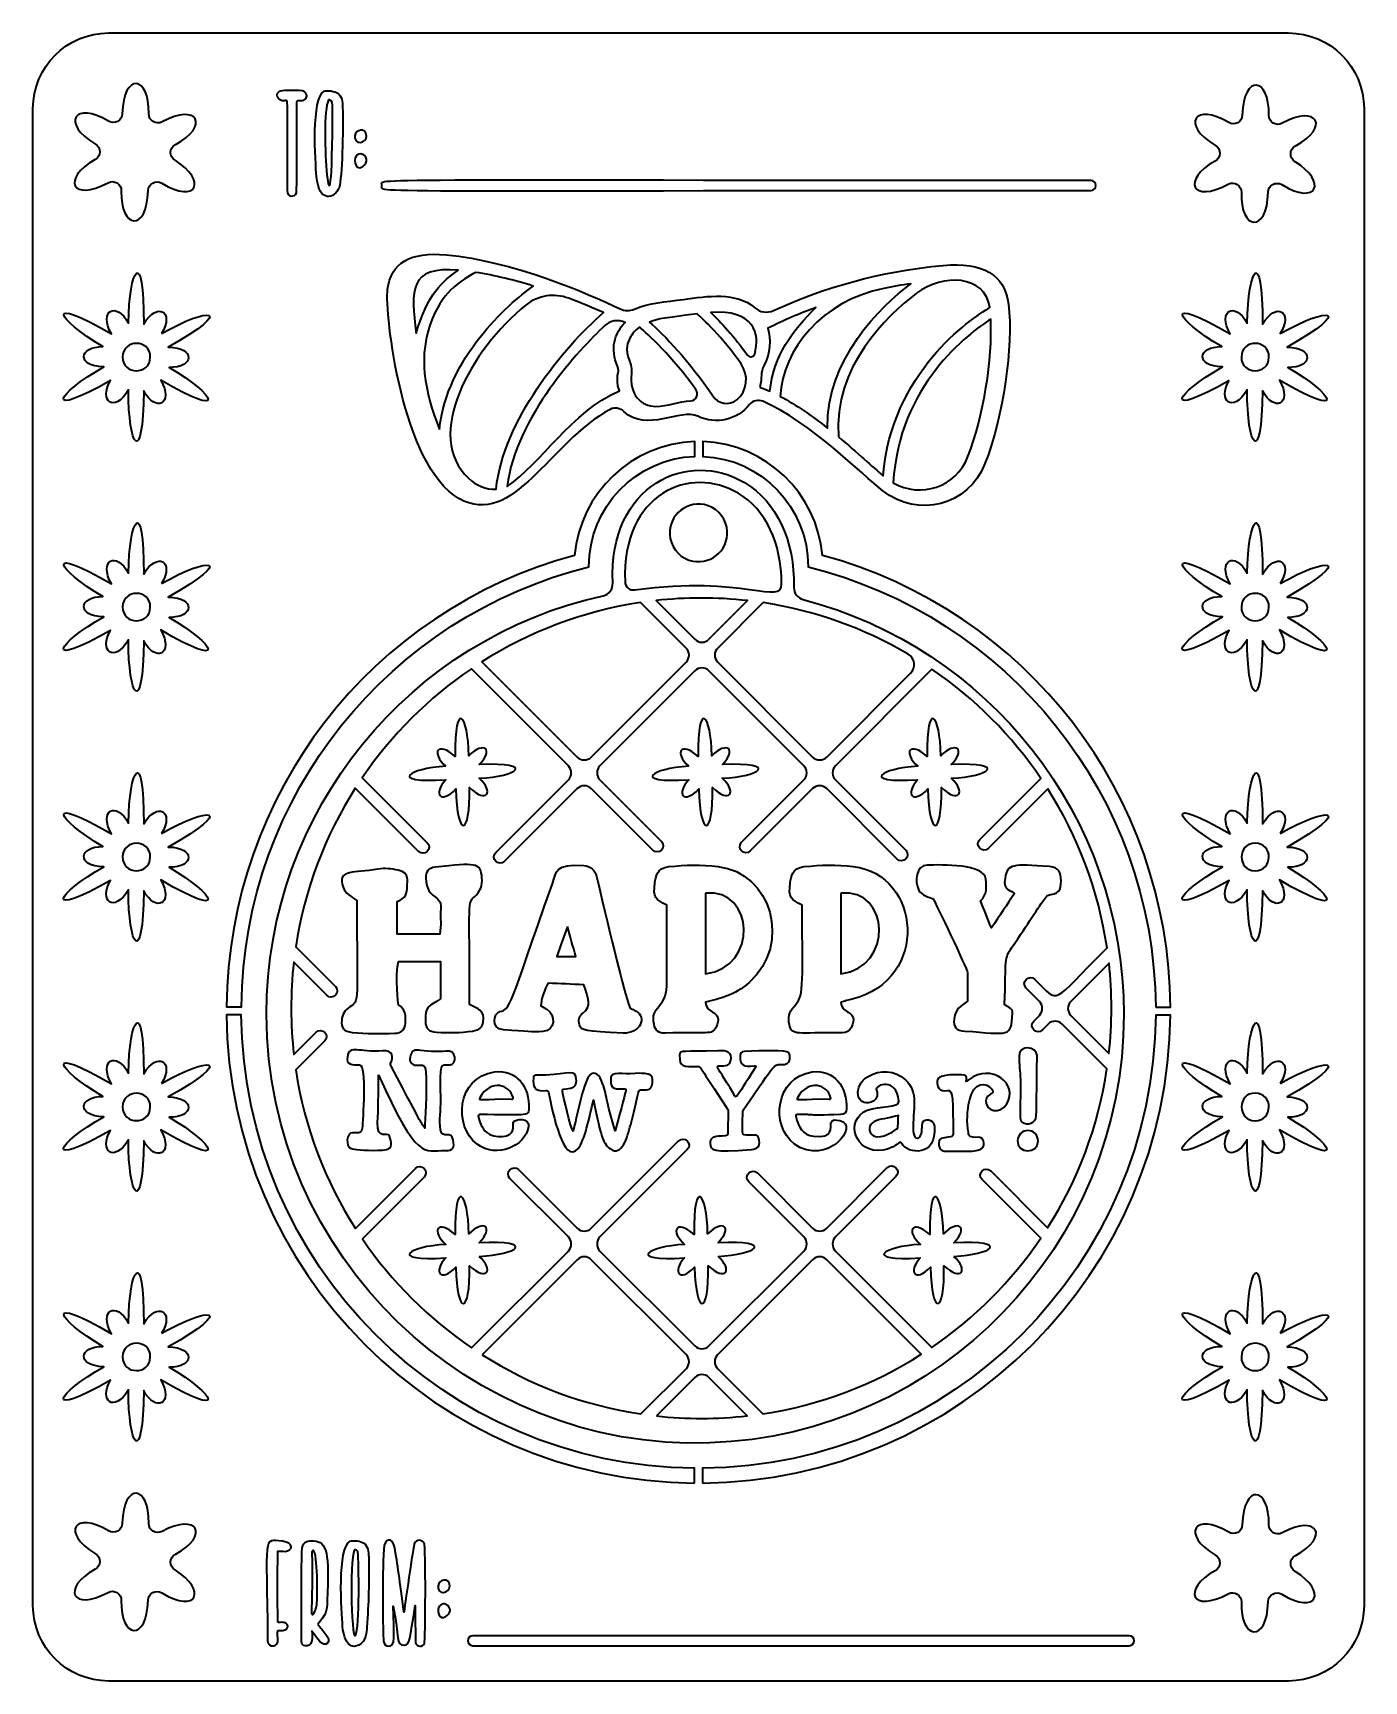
# Model space of a CAD drawing. Header units: inches. Extents: x 1.25 to 5.75, y -6.29 to -0.71.
import ezdxf

# ---------------------------------------------------------------- set-up
doc = ezdxf.new("R2010")
doc.units = ezdxf.units.IN
doc.header["$MEASUREMENT"] = 0
doc.layers.add('_U+0421_U+043B_U+043E_U+0439 1', color=7, linetype='Continuous')

# ---------------------------------------------------------------- blocks, each defined once
blk = doc.blocks.new('block 2')
at = {"layer": '_U+0421_U+043B_U+043E_U+0439 1', "color": 7, "lineweight": 35, "true_color": 0xffffff}
for points, knots in [([(1.6849, -3.4204), (1.7296, -3.3467), (1.6712, -3.3108), (1.6243, -3.3883), (1.6263, -3.119), (1.5744, -3.2011), (1.5731, -3.3856), (1.5314, -3.3097), (1.4713, -3.3425), (1.5151, -3.4218), (1.2844, -3.2864), (1.3257, -3.3701), (1.4867, -3.4646), (1.4053, -3.4631), (1.3949, -3.5314), (1.4893, -3.5332), (1.3267, -3.6254), (1.2818, -3.71), (1.5125, -3.5792), (1.4706, -3.6482), (1.5242, -3.6917), (1.5729, -3.611), (1.5717, -3.8039), (1.6222, -3.8765), (1.6243, -3.614), (1.6651, -3.6888), (1.7269, -3.6589), (1.6821, -3.5775), (1.9119, -3.7125), (1.8693, -3.6279), (1.7104, -3.5347), (1.7949, -3.5365), (1.8015, -3.4682), (1.7076, -3.4662), (1.9401, -3.3343), (1.8475, -3.3279), (1.6849, -3.4204)], [0, 0, 0, 0, 1, 1, 1, 2, 2, 2, 3, 3, 3, 4, 4, 4, 5, 5, 5, 6, 6, 6, 7, 7, 7, 8, 8, 8, 9, 9, 9, 10, 10, 10, 11, 11, 11, 12, 12, 12, 12]), ([(1.5532, -3.4997), (1.5535, -3.4382), (1.647, -3.4384), (1.6467, -3.5003), (1.6463, -3.562), (1.5529, -3.5613), (1.5532, -3.4997)], [0, 0, 0, 0, 1, 1, 1, 2, 2, 2, 2])]:
    blk.add_open_spline(points, degree=3, knots=knots, dxfattribs=at)
blk = doc.blocks.new('block 3')
at = {"layer": '_U+0421_U+043B_U+043E_U+0439 1', "color": 7, "lineweight": 35, "true_color": 0xffffff}
for points, knots in [([(5.2944, -1.8894), (5.2525, -1.9585), (5.3062, -2.0019), (5.355, -1.9212), (5.3536, -2.1142), (5.4042, -2.1868), (5.4062, -1.9243), (5.4472, -1.999), (5.509, -1.9692), (5.4642, -1.8878), (5.694, -2.0228), (5.6512, -1.9382), (5.4924, -1.845), (5.5768, -1.8468), (5.5835, -1.7785), (5.4897, -1.7765), (5.7222, -1.6446), (5.6296, -1.6382), (5.4668, -1.7307), (5.5117, -1.6569), (5.4532, -1.6211), (5.4064, -1.6986), (5.4083, -1.4293), (5.3565, -1.5114), (5.355, -1.6958), (5.3135, -1.6199), (5.2532, -1.6528), (5.2972, -1.7321), (5.0664, -1.5967), (5.1078, -1.6804), (5.2688, -1.7749), (5.1872, -1.7733), (5.1768, -1.8417), (5.2714, -1.8435), (5.1086, -1.9357), (5.0639, -2.0203), (5.2944, -1.8894)], [0, 0, 0, 0, 1, 1, 1, 2, 2, 2, 3, 3, 3, 4, 4, 4, 5, 5, 5, 6, 6, 6, 7, 7, 7, 8, 8, 8, 9, 9, 9, 10, 10, 10, 11, 11, 11, 12, 12, 12, 12]), ([(5.4286, -1.8106), (5.4283, -1.8724), (5.3349, -1.8716), (5.3353, -1.81), (5.3356, -1.7485), (5.4289, -1.7486), (5.4286, -1.8106)], [0, 0, 0, 0, 1, 1, 1, 2, 2, 2, 2])]:
    blk.add_open_spline(points, degree=3, knots=knots, dxfattribs=at)
blk = doc.blocks.new('block 4')
at = {"layer": '_U+0421_U+043B_U+043E_U+0439 1', "color": 7, "lineweight": 35, "true_color": 0xffffff}
for points, knots in [([(1.6849, -1.7307), (1.7296, -1.6569), (1.6712, -1.6211), (1.6243, -1.6986), (1.6263, -1.4293), (1.5744, -1.5114), (1.5731, -1.6958), (1.5314, -1.6199), (1.4713, -1.6528), (1.5151, -1.7321), (1.2844, -1.5967), (1.3257, -1.6804), (1.4867, -1.7749), (1.4053, -1.7733), (1.3949, -1.8417), (1.4893, -1.8435), (1.3267, -1.9357), (1.2818, -2.0203), (1.5125, -1.8894), (1.4706, -1.9585), (1.5242, -2.0019), (1.5729, -1.9212), (1.5717, -2.1142), (1.6222, -2.1868), (1.6243, -1.9243), (1.6651, -1.999), (1.7269, -1.9692), (1.6821, -1.8878), (1.9119, -2.0228), (1.8693, -1.9382), (1.7104, -1.845), (1.7949, -1.8468), (1.8015, -1.7785), (1.7076, -1.7765), (1.9401, -1.6446), (1.8475, -1.6382), (1.6849, -1.7307)], [0, 0, 0, 0, 1, 1, 1, 2, 2, 2, 3, 3, 3, 4, 4, 4, 5, 5, 5, 6, 6, 6, 7, 7, 7, 8, 8, 8, 9, 9, 9, 10, 10, 10, 11, 11, 11, 12, 12, 12, 12]), ([(1.5532, -1.81), (1.5535, -1.7485), (1.647, -1.7486), (1.6467, -1.8106), (1.6463, -1.8723), (1.5529, -1.8716), (1.5532, -1.81)], [0, 0, 0, 0, 1, 1, 1, 2, 2, 2, 2])]:
    blk.add_open_spline(points, degree=3, knots=knots, dxfattribs=at)
blk = doc.blocks.new('block 5')
at = {"layer": '_U+0421_U+043B_U+043E_U+0439 1', "color": 7, "lineweight": 35, "true_color": 0xffffff}
for points, knots in [([(1.6849, -2.5756), (1.7296, -2.5018), (1.6712, -2.466), (1.6243, -2.5435), (1.6263, -2.2742), (1.5744, -2.3562), (1.5731, -2.5407), (1.5314, -2.4647), (1.4713, -2.4976), (1.5151, -2.5769), (1.2844, -2.4415), (1.3257, -2.5253), (1.4867, -2.6197), (1.4053, -2.6182), (1.3949, -2.6865), (1.4893, -2.6883), (1.3267, -2.7806), (1.2818, -2.8651), (1.5125, -2.7343), (1.4706, -2.8033), (1.5242, -2.8468), (1.5729, -2.7661), (1.5717, -2.959), (1.6222, -3.0317), (1.6243, -2.7692), (1.6651, -2.8439), (1.7269, -2.814), (1.6821, -2.7326), (1.9119, -2.8676), (1.8693, -2.7831), (1.7104, -2.6899), (1.7949, -2.6917), (1.8015, -2.6233), (1.7076, -2.6214), (1.9401, -2.4894), (1.8475, -2.4831), (1.6849, -2.5756)], [0, 0, 0, 0, 1, 1, 1, 2, 2, 2, 3, 3, 3, 4, 4, 4, 5, 5, 5, 6, 6, 6, 7, 7, 7, 8, 8, 8, 9, 9, 9, 10, 10, 10, 11, 11, 11, 12, 12, 12, 12]), ([(1.5532, -2.6549), (1.5535, -2.5933), (1.647, -2.5935), (1.6467, -2.6554), (1.6463, -2.7172), (1.5529, -2.7165), (1.5532, -2.6549)], [0, 0, 0, 0, 1, 1, 1, 2, 2, 2, 2])]:
    blk.add_open_spline(points, degree=3, knots=knots, dxfattribs=at)
blk = doc.blocks.new('block 6')
at = {"layer": '_U+0421_U+043B_U+043E_U+0439 1', "color": 7, "lineweight": 35, "true_color": 0xffffff}
for points, knots in [([(2.285, -1.2364), (2.2957, -1.206), (2.2986, -1.0431), (2.2969, -0.9651), (2.2965, -0.9478), (2.2946, -0.9278), (2.2803, -0.9179), (2.2707, -0.9115), (2.2449, -0.9071), (2.2346, -0.9118), (2.1901, -0.9322), (2.2047, -1.1511), (2.2087, -1.2), (2.2165, -1.2922), (2.2712, -1.275), (2.285, -1.2364)], [0, 0, 0, 0, 1, 1, 1, 2, 2, 2, 3, 3, 3, 4, 4, 4, 5, 5, 5, 5]), ([(2.2492, -0.9411), (2.2553, -0.9392), (2.2624, -0.9437), (2.2624, -0.9597), (2.2637, -1.5485), (2.2162, -1.0018), (2.2492, -0.9411)], [0, 0, 0, 0, 1, 1, 1, 2, 2, 2, 2])]:
    blk.add_open_spline(points, degree=3, knots=knots, dxfattribs=at)
blk = doc.blocks.new('block 7')
at = {"layer": '_U+0421_U+043B_U+043E_U+0439 1', "color": 7, "lineweight": 35, "true_color": 0xffffff}
for points, knots in [([(4.3269, -1.5004), (4.1138, -1.519), (3.9178, -1.5774), (3.7535, -1.6529), (3.7324, -1.6626), (3.7076, -1.6588), (3.6903, -1.6433), (3.6289, -1.5889), (3.5294, -1.6042), (3.4488, -1.6154), (3.3881, -1.6239), (3.3336, -1.6254), (3.2832, -1.6482), (3.2678, -1.6551), (3.2501, -1.6544), (3.235, -1.6471), (3.124, -1.5942), (2.8739, -1.4856), (2.6468, -1.4644), (2.5265, -1.4532), (2.4599, -1.4924), (2.4489, -1.5807), (2.4389, -1.6612), (2.4974, -2.1786), (2.6901, -2.2881), (2.8737, -2.3922), (2.9953, -2.0983), (3.2014, -1.9869), (3.2165, -1.9788), (3.235, -1.9824), (3.2476, -1.9942), (3.3251, -2.0669), (3.4385, -1.9822), (3.4972, -2.01), (3.5604, -2.04), (3.6306, -2.0217), (3.6724, -1.9708), (3.6832, -1.9576), (3.7015, -1.9528), (3.7174, -1.9596), (3.8742, -2.0264), (4.0553, -2.2089), (4.1232, -2.2624), (4.24, -2.3544), (4.4133, -2.3138), (4.4685, -2.1704), (4.531, -2.0081), (4.565, -1.7763), (4.5479, -1.6311), (4.5363, -1.5326), (4.4619, -1.4886), (4.3269, -1.5004)], [0, 0, 0, 0, 1, 1, 1, 2, 2, 2, 3, 3, 3, 4, 4, 4, 5, 5, 5, 6, 6, 6, 7, 7, 7, 8, 8, 8, 9, 9, 9, 10, 10, 10, 11, 11, 11, 12, 12, 12, 13, 13, 13, 14, 14, 14, 15, 15, 15, 16, 16, 16, 17, 17, 17, 17]), ([(2.6883, -1.5165), (2.6375, -1.5493), (2.581, -1.6015), (2.546, -1.7296), (2.5271, -1.5849), (2.5215, -1.5014), (2.6883, -1.5165)], [0, 0, 0, 0, 1, 1, 1, 2, 2, 2, 2]), ([(2.6239, -2.0546), (2.5746, -1.9253), (2.5482, -1.806), (2.6011, -1.6787), (2.6419, -1.5804), (2.699, -1.5514), (2.7467, -1.5239), (2.8121, -1.534), (2.8785, -1.5507), (2.9414, -1.5701), (2.8547, -1.6319), (2.6494, -1.8142), (2.6239, -2.0546)], [0, 0, 0, 0, 1, 1, 1, 2, 2, 2, 3, 3, 3, 4, 4, 4, 4]), ([(3.9732, -2.0801), (3.9543, -1.8439), (4.1376, -1.6701), (4.2374, -1.5942), (4.3248, -1.5277), (4.4699, -1.5315), (4.4846, -1.6428), (4.4182, -1.6819), (4.1531, -1.8621), (4.124, -2.2111), (4.0893, -2.1821), (4.0369, -2.1331), (3.9732, -2.0801)], [0, 0, 0, 0, 1, 1, 1, 2, 2, 2, 3, 3, 3, 4, 4, 4, 4]), ([(2.7226, -2.2196), (2.5687, -2.0785), (2.7291, -1.7858), (2.9172, -1.6339), (2.9576, -1.6012), (3.0126, -1.5931), (3.0611, -1.6114), (3.1049, -1.6279), (3.1447, -1.6447), (3.1789, -1.6597), (3.0426, -1.7774), (2.839, -2.0275), (2.8158, -2.2561), (2.7797, -2.259), (2.7487, -2.2436), (2.7226, -2.2196)], [0, 0, 0, 0, 1, 1, 1, 2, 2, 2, 3, 3, 3, 4, 4, 4, 5, 5, 5, 5]), ([(3.7764, -1.9429), (3.7843, -1.7835), (3.9188, -1.6201), (4.1261, -1.5781), (4.1564, -1.5719), (4.1868, -1.5667), (4.2176, -1.5622), (4.1135, -1.6404), (3.9342, -1.816), (3.9358, -2.05), (3.8851, -2.0101), (3.8304, -1.9714), (3.7764, -1.9429)], [0, 0, 0, 0, 1, 1, 1, 2, 2, 2, 3, 3, 3, 4, 4, 4, 4]), ([(3.6292, -1.9547), (3.6036, -1.9753), (3.566, -1.9683), (3.5479, -1.941), (3.4728, -1.8271), (3.3801, -1.7318), (3.3343, -1.6919), (3.3679, -1.6789), (3.3836, -1.6787), (3.4951, -1.6642), (3.5124, -1.6785), (3.5826, -1.7438), (3.6442, -1.8335), (3.6702, -1.8712), (3.6665, -1.9248), (3.6292, -1.9547)], [0, 0, 0, 0, 1, 1, 1, 2, 2, 2, 3, 3, 3, 4, 4, 4, 5, 5, 5, 5]), ([(3.6899, -1.7993), (3.6867, -1.8103), (3.6719, -1.8125), (3.6653, -1.8032), (3.6219, -1.7422), (3.574, -1.69), (3.5414, -1.6593), (3.686, -1.6482), (3.7104, -1.7315), (3.6899, -1.7993)], [0, 0, 0, 0, 1, 1, 1, 2, 2, 2, 3, 3, 3, 3]), ([(3.7074, -1.9125), (3.7169, -1.8778), (3.7076, -1.8628), (3.7218, -1.8379), (3.7435, -1.7993), (3.7453, -1.7492), (3.7342, -1.7126), (3.7878, -1.6864), (3.8417, -1.6632), (3.8963, -1.6431), (3.8197, -1.7172), (3.7524, -1.8064), (3.7413, -1.9257), (3.7299, -1.9207), (3.7186, -1.9164), (3.7074, -1.9125)], [0, 0, 0, 0, 1, 1, 1, 2, 2, 2, 3, 3, 3, 4, 4, 4, 5, 5, 5, 5]), ([(3.226, -1.8408), (3.2364, -1.8649), (3.2154, -1.8739), (3.2324, -1.9239), (3.0682, -1.9974), (2.9685, -2.1694), (2.8529, -2.2472), (2.8832, -2.0131), (3.0957, -1.7849), (3.1837, -1.7033), (3.2014, -1.6869), (3.2279, -1.6819), (3.2517, -1.6933), (3.2153, -1.7304), (3.201, -1.7828), (3.226, -1.8408)], [0, 0, 0, 0, 1, 1, 1, 2, 2, 2, 3, 3, 3, 4, 4, 4, 5, 5, 5, 5]), ([(3.4737, -1.9581), (3.4347, -1.9599), (3.3935, -1.9765), (3.3556, -1.9768), (3.3054, -1.9767), (3.2657, -1.9379), (3.2736, -1.8654), (3.2783, -1.8231), (3.2404, -1.8004), (3.2678, -1.7465), (3.2753, -1.7318), (3.2865, -1.7193), (3.3014, -1.7089), (3.326, -1.7296), (3.4119, -1.8094), (3.4915, -1.9201), (3.5024, -1.9353), (3.4925, -1.9571), (3.4737, -1.9581)], [0, 0, 0, 0, 1, 1, 1, 2, 2, 2, 3, 3, 3, 4, 4, 4, 5, 5, 5, 6, 6, 6, 6]), ([(4.4107, -2.1467), (4.3706, -2.2511), (4.2522, -2.2879), (4.1586, -2.2354), (4.176, -1.9072), (4.4136, -1.7296), (4.4878, -1.6822), (4.495, -1.8168), (4.4639, -2.0085), (4.4107, -2.1467)], [0, 0, 0, 0, 1, 1, 1, 2, 2, 2, 3, 3, 3, 3])]:
    blk.add_open_spline(points, degree=3, knots=knots, dxfattribs=at)
blk = doc.blocks.new('block 8')
at = {"layer": '_U+0421_U+043B_U+043E_U+0439 1', "color": 7, "lineweight": 35, "true_color": 0xffffff}
for points, knots in [([(1.6849, -5.1101), (1.7296, -5.0364), (1.6712, -5.0006), (1.6243, -5.0781), (1.6263, -4.8087), (1.5744, -4.8908), (1.5731, -5.0753), (1.5314, -4.9994), (1.4713, -5.0322), (1.5151, -5.1115), (1.2844, -4.9761), (1.3257, -5.0599), (1.4867, -5.1543), (1.4053, -5.1528), (1.3949, -5.2211), (1.4893, -5.2229), (1.3267, -5.3153), (1.2818, -5.3997), (1.5125, -5.2689), (1.4706, -5.3379), (1.5242, -5.3814), (1.5729, -5.3007), (1.5717, -5.4937), (1.6222, -5.5663), (1.6243, -5.3038), (1.6651, -5.3785), (1.7269, -5.3486), (1.6821, -5.2672), (1.9119, -5.4022), (1.8693, -5.3176), (1.7104, -5.2244), (1.7949, -5.2263), (1.8015, -5.1579), (1.7076, -5.156), (1.9401, -5.024), (1.8475, -5.0176), (1.6849, -5.1101)], [0, 0, 0, 0, 1, 1, 1, 2, 2, 2, 3, 3, 3, 4, 4, 4, 5, 5, 5, 6, 6, 6, 7, 7, 7, 8, 8, 8, 9, 9, 9, 10, 10, 10, 11, 11, 11, 12, 12, 12, 12]), ([(1.5532, -5.1894), (1.5535, -5.1279), (1.647, -5.1281), (1.6467, -5.19), (1.6463, -5.2517), (1.5529, -5.251), (1.5532, -5.1894)], [0, 0, 0, 0, 1, 1, 1, 2, 2, 2, 2])]:
    blk.add_open_spline(points, degree=3, knots=knots, dxfattribs=at)
blk = doc.blocks.new('block 9')
at = {"layer": '_U+0421_U+043B_U+043E_U+0439 1', "color": 7, "lineweight": 35, "true_color": 0xffffff}
for points, knots in [([(1.6849, -4.2653), (1.7296, -4.1915), (1.6712, -4.1557), (1.6243, -4.2332), (1.6263, -3.9639), (1.5744, -4.046), (1.5731, -4.2304), (1.5314, -4.1546), (1.4713, -4.1874), (1.5151, -4.2667), (1.2844, -4.1313), (1.3257, -4.215), (1.4867, -4.3094), (1.4053, -4.3079), (1.3949, -4.3763), (1.4893, -4.3781), (1.3267, -4.4704), (1.2818, -4.5549), (1.5125, -4.424), (1.4706, -4.4931), (1.5242, -4.5365), (1.5729, -4.4558), (1.5717, -4.6489), (1.6222, -4.7214), (1.6243, -4.4589), (1.6651, -4.5336), (1.7269, -4.5038), (1.6821, -4.4224), (1.9119, -4.5574), (1.8693, -4.4728), (1.7104, -4.3796), (1.7949, -4.3814), (1.8015, -4.3131), (1.7076, -4.3111), (1.9401, -4.1792), (1.8475, -4.1728), (1.6849, -4.2653)], [0, 0, 0, 0, 1, 1, 1, 2, 2, 2, 3, 3, 3, 4, 4, 4, 5, 5, 5, 6, 6, 6, 7, 7, 7, 8, 8, 8, 9, 9, 9, 10, 10, 10, 11, 11, 11, 12, 12, 12, 12]), ([(1.5532, -4.3446), (1.5535, -4.283), (1.647, -4.2832), (1.6467, -4.3451), (1.6463, -4.4069), (1.5529, -4.4062), (1.5532, -4.3446)], [0, 0, 0, 0, 1, 1, 1, 2, 2, 2, 2])]:
    blk.add_open_spline(points, degree=3, knots=knots, dxfattribs=at)
blk = doc.blocks.new('block 10')
at = {"layer": '_U+0421_U+043B_U+043E_U+0439 1', "color": 7, "lineweight": 35, "true_color": 0xffffff}
for points, knots in [([(2.7601, -4.3708), (2.9115, -4.3708), (2.9258, -4.3782), (2.9268, -4.3514), (2.9293, -4.279), (2.8854, -4.2161), (2.8107, -4.2267), (2.6803, -4.245), (2.6726, -4.4124), (2.7513, -4.4704), (2.8208, -4.5218), (2.9121, -4.4763), (2.9258, -4.4124), (2.9326, -4.3811), (2.8767, -4.3819), (2.874, -4.3989), (2.8732, -4.4042), (2.8733, -4.4122), (2.8732, -4.4174), (2.8717, -4.4515), (2.8083, -4.4517), (2.784, -4.4318), (2.7681, -4.4187), (2.7601, -4.3958), (2.7556, -4.3765), (2.7546, -4.3726), (2.7562, -4.3708), (2.7601, -4.3708)], [0, 0, 0, 0, 1, 1, 1, 2, 2, 2, 3, 3, 3, 4, 4, 4, 5, 5, 5, 6, 6, 6, 7, 7, 7, 8, 8, 8, 9, 9, 9, 9]), ([(2.7607, -4.3143), (2.7983, -4.2469), (2.8635, -4.2713), (2.8729, -4.3132), (2.8742, -4.3185), (2.8708, -4.3183), (2.8675, -4.3185), (2.8675, -4.3185), (2.835, -4.3178), (2.835, -4.3178), (2.7629, -4.3196), (2.756, -4.3228), (2.7607, -4.3143)], [0, 0, 0, 0, 1, 1, 1, 2, 2, 2, 3, 3, 3, 4, 4, 4, 4])]:
    blk.add_open_spline(points, degree=3, knots=knots, dxfattribs=at)
blk = doc.blocks.new('block 11')
at = {"layer": '_U+0421_U+043B_U+043E_U+0439 1', "color": 7, "lineweight": 35, "true_color": 0xffffff}
for points, knots in [([(3.9796, -4.3701), (3.9942, -4.3696), (4.0001, -4.3656), (4.0006, -4.3514), (4.0031, -4.279), (3.9592, -4.2161), (3.8844, -4.2267), (3.7607, -4.244), (3.7407, -4.4082), (3.825, -4.4704), (3.9324, -4.5497), (4.0503, -4.405), (3.9774, -4.3911), (3.9631, -4.3883), (3.9511, -4.3849), (3.9478, -4.3989), (3.9443, -4.4138), (3.9581, -4.4522), (3.8887, -4.444), (3.8525, -4.4397), (3.8381, -4.4131), (3.8294, -4.3765), (3.8278, -4.3699), (3.8332, -4.3708), (3.84, -4.3707), (3.8965, -4.3697), (3.8539, -4.3756), (3.9796, -4.3701)], [0, 0, 0, 0, 1, 1, 1, 2, 2, 2, 3, 3, 3, 4, 4, 4, 5, 5, 5, 6, 6, 6, 7, 7, 7, 8, 8, 8, 9, 9, 9, 9]), ([(3.8344, -4.3143), (3.8721, -4.2469), (3.9372, -4.2713), (3.9468, -4.3132), (3.9479, -4.3185), (3.9446, -4.3183), (3.9413, -4.3185), (3.9413, -4.3185), (3.9088, -4.3178), (3.9088, -4.3178), (3.8367, -4.3196), (3.8297, -4.3228), (3.8344, -4.3143)], [0, 0, 0, 0, 1, 1, 1, 2, 2, 2, 3, 3, 3, 4, 4, 4, 4])]:
    blk.add_open_spline(points, degree=3, knots=knots, dxfattribs=at)
blk = doc.blocks.new('block 12')
at = {"layer": '_U+0421_U+043B_U+043E_U+0439 1', "color": 7, "lineweight": 35, "true_color": 0xffffff}
for points, knots in [([(4.1874, -4.469), (4.2061, -4.5035), (4.306, -4.5168), (4.2974, -4.4108), (4.2949, -4.3813), (4.2599, -4.3843), (4.2576, -4.3992), (4.2539, -4.4232), (4.2574, -4.4285), (4.2492, -4.4442), (4.2424, -4.4571), (4.2265, -4.4507), (4.2258, -4.4253), (4.2236, -4.3521), (4.246, -4.2944), (4.1993, -4.2532), (4.1628, -4.221), (4.1153, -4.2169), (4.0732, -4.2417), (4.0186, -4.2736), (4.0347, -4.3464), (4.0838, -4.3286), (4.1021, -4.3221), (4.1086, -4.3069), (4.1014, -4.2883), (4.0939, -4.2688), (4.1715, -4.2433), (4.1771, -4.3254), (4.1786, -4.3489), (4.1115, -4.3394), (4.0704, -4.356), (3.9921, -4.3875), (4.0294, -4.5057), (4.1229, -4.4908), (4.1432, -4.4876), (4.1611, -4.4797), (4.1767, -4.4669), (4.1818, -4.4626), (4.1844, -4.4635), (4.1874, -4.469)], [0, 0, 0, 0, 1, 1, 1, 2, 2, 2, 3, 3, 3, 4, 4, 4, 5, 5, 5, 6, 6, 6, 7, 7, 7, 8, 8, 8, 9, 9, 9, 10, 10, 10, 11, 11, 11, 12, 12, 12, 13, 13, 13, 13]), ([(4.1743, -4.4101), (4.1742, -4.4138), (4.1739, -4.4171), (4.1706, -4.4194), (4.0818, -4.4825), (4.0593, -4.4151), (4.0922, -4.3953), (4.1128, -4.3829), (4.1376, -4.3862), (4.1757, -4.3737), (4.1753, -4.386), (4.1747, -4.3981), (4.1743, -4.4101)], [0, 0, 0, 0, 1, 1, 1, 2, 2, 2, 3, 3, 3, 4, 4, 4, 4])]:
    blk.add_open_spline(points, degree=3, knots=knots, dxfattribs=at)
blk = doc.blocks.new('block 13')
at = {"layer": '_U+0421_U+043B_U+043E_U+0439 1', "color": 7, "lineweight": 35, "true_color": 0xffffff}
for points, knots in [([(3.9817, -3.9904), (3.9944, -3.9872), (4.0068, -3.9839), (4.0193, -3.9807), (4.2846, -3.9139), (4.2513, -3.5578), (4.0231, -3.5322), (3.9679, -3.5261), (3.9126, -3.526), (3.8574, -3.5326), (3.8151, -3.5378), (3.8133, -3.5667), (3.8103, -3.5872), (3.8029, -3.6387), (3.8117, -3.6422), (3.8506, -3.6628), (3.8506, -3.9554), (3.8581, -3.9675), (3.8224, -4.006), (3.8051, -4.0246), (3.8019, -4.0436), (3.8071, -4.0663), (3.8164, -4.1064), (3.829, -4.0931), (3.986, -4.0939), (3.9996, -4.094), (4.0099, -4.0889), (4.0156, -4.0771), (4.0457, -4.0149), (3.9817, -4.035), (3.9817, -3.9904)], [0, 0, 0, 0, 1, 1, 1, 2, 2, 2, 3, 3, 3, 4, 4, 4, 5, 5, 5, 6, 6, 6, 7, 7, 7, 8, 8, 8, 9, 9, 9, 10, 10, 10, 10]), ([(3.9814, -3.6219), (4.1474, -3.6072), (4.1604, -3.871), (3.9814, -3.8954), (3.9814, -3.8954), (3.9814, -3.6219), (3.9814, -3.6219)], [0, 0, 0, 0, 1, 1, 1, 2, 2, 2, 2])]:
    blk.add_open_spline(points, degree=3, knots=knots, dxfattribs=at)
blk = doc.blocks.new('block 14')
at = {"layer": '_U+0421_U+043B_U+043E_U+0439 1', "color": 7, "lineweight": 35, "true_color": 0xffffff}
for points, knots in [([(5.4668, -2.5756), (5.5117, -2.5018), (5.4532, -2.466), (5.4064, -2.5435), (5.4083, -2.2742), (5.3565, -2.3562), (5.355, -2.5407), (5.3135, -2.4647), (5.2532, -2.4976), (5.2972, -2.5769), (5.0664, -2.4415), (5.1078, -2.5253), (5.2688, -2.6197), (5.1872, -2.6182), (5.1768, -2.6865), (5.2714, -2.6883), (5.1086, -2.7806), (5.0639, -2.8651), (5.2944, -2.7343), (5.2525, -2.8033), (5.3062, -2.8468), (5.355, -2.7661), (5.3536, -2.959), (5.4042, -3.0317), (5.4062, -2.7692), (5.4472, -2.8439), (5.509, -2.814), (5.4642, -2.7326), (5.694, -2.8676), (5.6512, -2.7831), (5.4924, -2.6899), (5.5768, -2.6917), (5.5835, -2.6233), (5.4897, -2.6214), (5.7222, -2.4894), (5.6296, -2.4831), (5.4668, -2.5756)], [0, 0, 0, 0, 1, 1, 1, 2, 2, 2, 3, 3, 3, 4, 4, 4, 5, 5, 5, 6, 6, 6, 7, 7, 7, 8, 8, 8, 9, 9, 9, 10, 10, 10, 11, 11, 11, 12, 12, 12, 12]), ([(5.3353, -2.6549), (5.3356, -2.5934), (5.4289, -2.5935), (5.4286, -2.6554), (5.4283, -2.7171), (5.3349, -2.7166), (5.3353, -2.6549)], [0, 0, 0, 0, 1, 1, 1, 2, 2, 2, 2])]:
    blk.add_open_spline(points, degree=3, knots=knots, dxfattribs=at)
blk = doc.blocks.new('block 15')
at = {"layer": '_U+0421_U+043B_U+043E_U+0439 1', "color": 7, "lineweight": 35, "true_color": 0xffffff}
for points, knots in [([(5.4668, -3.4204), (5.5117, -3.3467), (5.4532, -3.3108), (5.4064, -3.3883), (5.4083, -3.119), (5.3565, -3.2011), (5.355, -3.3856), (5.3135, -3.3097), (5.2532, -3.3425), (5.2972, -3.4218), (5.0664, -3.2864), (5.1078, -3.3701), (5.2688, -3.4646), (5.1872, -3.4631), (5.1768, -3.5314), (5.2714, -3.5332), (5.1086, -3.6254), (5.0639, -3.71), (5.2944, -3.5792), (5.2525, -3.6482), (5.3062, -3.6917), (5.355, -3.611), (5.3536, -3.8039), (5.4042, -3.8765), (5.4062, -3.614), (5.4472, -3.6888), (5.509, -3.6589), (5.4642, -3.5775), (5.694, -3.7125), (5.6512, -3.6279), (5.4924, -3.5347), (5.5768, -3.5365), (5.5835, -3.4682), (5.4897, -3.4662), (5.7222, -3.3343), (5.6296, -3.3279), (5.4668, -3.4204)], [0, 0, 0, 0, 1, 1, 1, 2, 2, 2, 3, 3, 3, 4, 4, 4, 5, 5, 5, 6, 6, 6, 7, 7, 7, 8, 8, 8, 9, 9, 9, 10, 10, 10, 11, 11, 11, 12, 12, 12, 12]), ([(5.3817, -3.5467), (5.3202, -3.5463), (5.3204, -3.453), (5.3822, -3.4533), (5.4439, -3.4537), (5.4435, -3.547), (5.3817, -3.5467)], [0, 0, 0, 0, 1, 1, 1, 2, 2, 2, 2])]:
    blk.add_open_spline(points, degree=3, knots=knots, dxfattribs=at)
blk = doc.blocks.new('block 16')
at = {"layer": '_U+0421_U+043B_U+043E_U+0439 1', "color": 7, "lineweight": 35, "true_color": 0xffffff}
for points, knots in [([(5.4668, -4.2653), (5.5117, -4.1915), (5.4532, -4.1557), (5.4064, -4.2332), (5.4083, -3.9639), (5.3565, -4.046), (5.355, -4.2304), (5.3135, -4.1546), (5.2532, -4.1874), (5.2972, -4.2667), (5.0664, -4.1313), (5.1078, -4.215), (5.2688, -4.3094), (5.1872, -4.3079), (5.1768, -4.3763), (5.2714, -4.3781), (5.1086, -4.4704), (5.0639, -4.5549), (5.2944, -4.424), (5.2525, -4.4931), (5.3062, -4.5365), (5.355, -4.4558), (5.3536, -4.6489), (5.4042, -4.7214), (5.4062, -4.4589), (5.4472, -4.5336), (5.509, -4.5038), (5.4642, -4.4224), (5.694, -4.5574), (5.6512, -4.4728), (5.4924, -4.3796), (5.5768, -4.3814), (5.5835, -4.3131), (5.4897, -4.3111), (5.7222, -4.1792), (5.6296, -4.1728), (5.4668, -4.2653)], [0, 0, 0, 0, 1, 1, 1, 2, 2, 2, 3, 3, 3, 4, 4, 4, 5, 5, 5, 6, 6, 6, 7, 7, 7, 8, 8, 8, 9, 9, 9, 10, 10, 10, 11, 11, 11, 12, 12, 12, 12]), ([(5.3817, -4.3915), (5.3202, -4.3912), (5.3204, -4.2979), (5.3822, -4.2982), (5.4439, -4.2985), (5.4435, -4.3919), (5.3817, -4.3915)], [0, 0, 0, 0, 1, 1, 1, 2, 2, 2, 2])]:
    blk.add_open_spline(points, degree=3, knots=knots, dxfattribs=at)
blk = doc.blocks.new('block 17')
at = {"layer": '_U+0421_U+043B_U+043E_U+0439 1', "color": 7, "lineweight": 35, "true_color": 0xffffff}
for points, knots in [([(3.8537, -2.6296), (3.8351, -2.6247), (3.8222, -2.6081), (3.8225, -2.5889), (3.8249, -2.4282), (3.7654, -2.3006), (3.6556, -2.2346), (3.4667, -2.121), (3.1953, -2.2385), (3.2101, -2.5742), (3.2111, -2.5944), (3.1972, -2.6124), (3.1774, -2.6167), (2.5272, -2.7596), (2.0392, -3.3403), (2.0394, -4.0328), (2.0399, -4.8467), (2.7246, -5.5079), (3.5381, -5.4804), (4.3143, -5.4543), (4.9378, -4.8146), (4.9378, -4.0321), (4.9378, -3.3592), (4.4767, -2.7918), (3.8537, -2.6296)], [0, 0, 0, 0, 1, 1, 1, 2, 2, 2, 3, 3, 3, 4, 4, 4, 5, 5, 5, 6, 6, 6, 7, 7, 7, 8, 8, 8, 8]), ([(3.634, -2.2703), (3.7283, -2.3269), (3.7803, -2.4371), (3.7808, -2.5772), (3.7814, -2.6507), (3.6553, -2.5454), (3.2851, -2.5972), (3.2681, -2.5997), (3.2524, -2.5869), (3.2517, -2.5696), (3.2399, -2.2703), (3.4734, -2.1737), (3.634, -2.2703)], [0, 0, 0, 0, 1, 1, 1, 2, 2, 2, 3, 3, 3, 4, 4, 4, 4]), ([(3.3043, -2.6399), (3.3043, -2.6399), (3.4582, -2.7936), (3.4582, -2.7936), (3.4714, -2.8068), (3.4714, -2.8282), (3.4582, -2.8414), (3.4582, -2.8414), (3.1374, -3.1622), (3.1374, -3.1622), (3.1242, -3.1754), (3.1028, -3.1754), (3.0896, -3.1622), (3.0896, -3.1622), (2.7676, -2.8403), (2.7676, -2.8403), (2.9274, -2.7387), (3.1093, -2.6689), (3.3043, -2.6399)], [0, 0, 0, 0, 1, 1, 1, 2, 2, 2, 3, 3, 3, 4, 4, 4, 5, 5, 5, 6, 6, 6, 6]), ([(3.5354, -2.7642), (3.5222, -2.7774), (3.5008, -2.7774), (3.4876, -2.7642), (3.4876, -2.7642), (3.3565, -2.6331), (3.3565, -2.6331), (3.457, -2.622), (3.56, -2.6214), (3.6661, -2.6335), (3.6661, -2.6335), (3.5354, -2.7642), (3.5354, -2.7642)], [0, 0, 0, 0, 1, 1, 1, 2, 2, 2, 3, 3, 3, 4, 4, 4, 4]), ([(4.2088, -2.8142), (4.2319, -2.8278), (4.236, -2.8597), (4.2169, -2.8788), (4.2169, -2.8788), (3.9335, -3.1622), (3.9335, -3.1622), (3.9203, -3.1754), (3.8989, -3.1754), (3.8857, -3.1622), (3.8857, -3.1622), (3.5649, -2.8414), (3.5649, -2.8414), (3.5517, -2.8282), (3.5517, -2.8068), (3.5649, -2.7936), (3.5649, -2.7936), (3.7182, -2.6403), (3.7182, -2.6403), (3.8947, -2.6671), (4.0604, -2.7272), (4.2088, -2.8142)], [0, 0, 0, 0, 1, 1, 1, 2, 2, 2, 3, 3, 3, 4, 4, 4, 5, 5, 5, 6, 6, 6, 7, 7, 7, 7]), ([(4.4804, -3.4704), (4.4804, -3.4704), (4.6808, -3.2699), (4.6808, -3.2699), (4.7824, -3.4299), (4.8521, -3.6118), (4.8811, -3.8069), (4.6881, -4), (4.7221, -3.9989), (4.6374, -3.9139), (4.6179, -3.8944), (4.5883, -3.9238), (4.6078, -3.9433), (4.6078, -3.9433), (4.6524, -3.9879), (4.6524, -3.9879), (4.6656, -4.0011), (4.6656, -4.0224), (4.6524, -4.0356), (4.6524, -4.0356), (4.6332, -4.0547), (4.6332, -4.0547), (4.6139, -4.0742), (4.6432, -4.1037), (4.6626, -4.0843), (4.6626, -4.0843), (4.6818, -4.065), (4.6818, -4.065), (4.695, -4.0519), (4.7164, -4.0519), (4.7296, -4.065), (4.7296, -4.065), (4.881, -4.2164), (4.881, -4.2164), (4.8518, -4.4114), (4.7821, -4.5933), (4.6804, -4.7531), (4.6804, -4.7531), (4.4883, -4.5611), (4.4883, -4.5611), (4.469, -4.5417), (4.4394, -4.571), (4.4589, -4.5906), (4.4589, -4.5906), (4.6571, -4.7886), (4.6571, -4.7886), (4.5586, -4.9336), (4.4335, -5.0589), (4.2888, -5.1575), (4.2888, -5.1575), (3.9629, -4.8318), (3.9629, -4.8318), (3.9497, -4.8186), (3.9497, -4.7972), (3.9629, -4.784), (3.9629, -4.784), (4.1674, -4.5796), (4.1674, -4.5796), (4.1867, -4.5603), (4.1574, -4.5307), (4.1379, -4.5501), (4.1379, -4.5501), (3.9335, -4.7546), (3.9335, -4.7546), (3.9203, -4.7678), (3.8989, -4.7678), (3.8857, -4.7546), (3.8857, -4.7546), (3.6992, -4.5681), (3.6992, -4.5681), (3.6799, -4.5488), (3.6503, -4.5781), (3.6697, -4.5975), (3.6697, -4.5975), (3.8562, -4.784), (3.8562, -4.784), (3.8694, -4.7972), (3.8694, -4.8186), (3.8562, -4.8318), (3.8562, -4.8318), (3.5354, -5.1526), (3.5354, -5.1526), (3.5222, -5.1658), (3.5008, -5.1658), (3.4876, -5.1526), (3.4876, -5.1526), (3.1668, -4.8318), (3.1668, -4.8318), (3.1536, -4.8186), (3.1536, -4.7972), (3.1668, -4.784), (3.1668, -4.784), (3.4617, -4.489), (3.4617, -4.489), (3.4811, -4.4697), (3.4518, -4.4401), (3.4322, -4.4596), (3.4322, -4.4596), (3.1374, -4.7546), (3.1374, -4.7546), (3.1242, -4.7678), (3.1028, -4.7678), (3.0896, -4.7546), (3.0896, -4.7546), (2.8918, -4.5568), (2.8918, -4.5568), (2.8724, -4.5374), (2.8428, -4.5667), (2.8624, -4.5862), (2.8624, -4.5862), (3.0601, -4.784), (3.0601, -4.784), (3.0733, -4.7972), (3.0733, -4.8186), (3.0601, -4.8318), (3.0601, -4.8318), (2.7328, -5.1592), (2.7328, -5.1592), (2.5878, -5.0607), (2.4624, -4.9357), (2.3636, -4.791), (2.3636, -4.791), (2.5722, -4.5824), (2.5722, -4.5824), (2.5917, -4.5631), (2.5624, -4.5333), (2.5428, -4.5529), (2.5428, -4.5529), (2.3401, -4.7556), (2.3401, -4.7556), (2.2383, -4.5961), (2.1682, -4.4146), (2.1386, -4.2199), (2.1386, -4.2199), (2.2365, -4.1219), (2.2365, -4.1219), (2.2558, -4.1026), (2.2265, -4.0731), (2.2071, -4.0925), (2.2071, -4.0925), (2.1318, -4.1676), (2.1318, -4.1676), (2.1203, -4.0649), (2.1199, -3.9621), (2.1318, -3.8557), (2.1318, -3.8557), (2.2431, -3.9671), (2.2431, -3.9671), (2.2625, -3.9864), (2.2921, -3.9571), (2.2726, -3.9376), (2.2726, -3.9376), (2.1385, -3.8035), (2.1385, -3.8035), (2.1679, -3.6087), (2.2379, -3.4271), (2.3397, -3.2675), (2.3397, -3.2675), (2.5533, -3.4811), (2.5533, -3.4811), (2.5728, -3.5006), (2.6024, -3.4713), (2.5829, -3.4517), (2.5829, -3.4517), (2.3632, -3.2321), (2.3632, -3.2321), (2.4618, -3.0874), (2.5872, -2.9621), (2.7321, -2.8636), (2.7321, -2.8636), (3.0601, -3.1917), (3.0601, -3.1917), (3.0733, -3.2049), (3.0733, -3.2262), (3.0601, -3.2394), (3.0601, -3.2394), (2.8144, -3.4851), (2.8144, -3.4851), (2.7951, -3.5044), (2.8244, -3.534), (2.8439, -3.5146), (2.8439, -3.5146), (3.0896, -3.2689), (3.0896, -3.2689), (3.1028, -3.2557), (3.1242, -3.2557), (3.1374, -3.2689), (3.1374, -3.2689), (3.3451, -3.4768), (3.3451, -3.4768), (3.3646, -3.4961), (3.3942, -3.4668), (3.3746, -3.4474), (3.3746, -3.4474), (3.1668, -3.2394), (3.1668, -3.2394), (3.1536, -3.2262), (3.1536, -3.2049), (3.1668, -3.1917), (3.1668, -3.1917), (3.4876, -2.8708), (3.4876, -2.8708), (3.5008, -2.8576), (3.5222, -2.8576), (3.5354, -2.8708), (3.5354, -2.8708), (3.8562, -3.1917), (3.8562, -3.1917), (3.8694, -3.2049), (3.8694, -3.2262), (3.8562, -3.2394), (3.8562, -3.2394), (3.6457, -3.45), (3.6457, -3.45), (3.6263, -3.4694), (3.6556, -3.499), (3.6751, -3.4794), (3.6751, -3.4794), (3.8857, -3.2689), (3.8857, -3.2689), (3.8989, -3.2557), (3.9203, -3.2557), (3.9335, -3.2689), (3.9335, -3.2689), (4.1712, -3.5068), (4.1712, -3.5068), (4.1907, -3.5261), (4.2203, -3.4968), (4.2007, -3.4772), (4.2007, -3.4772), (3.9629, -3.2394), (3.9629, -3.2394), (3.9497, -3.2262), (3.9497, -3.2049), (3.9629, -3.1917), (3.9629, -3.1917), (4.2893, -2.8653), (4.2893, -2.8653), (4.434, -2.964), (4.5592, -3.0894), (4.6575, -3.2343), (4.6575, -3.2343), (4.451, -3.441), (4.451, -3.441), (4.4315, -3.4603), (4.4608, -3.4899), (4.4804, -3.4704)], [0, 0, 0, 0, 1, 1, 1, 2, 2, 2, 3, 3, 3, 4, 4, 4, 5, 5, 5, 6, 6, 6, 7, 7, 7, 8, 8, 8, 9, 9, 9, 10, 10, 10, 11, 11, 11, 12, 12, 12, 13, 13, 13, 14, 14, 14, 15, 15, 15, 16, 16, 16, 17, 17, 17, 18, 18, 18, 19, 19, 19, 20, 20, 20, 21, 21, 21, 22, 22, 22, 23, 23, 23, 24, 24, 24, 25, 25, 25, 26, 26, 26, 27, 27, 27, 28, 28, 28, 29, 29, 29, 30, 30, 30, 31, 31, 31, 32, 32, 32, 33, 33, 33, 34, 34, 34, 35, 35, 35, 36, 36, 36, 37, 37, 37, 38, 38, 38, 39, 39, 39, 40, 40, 40, 41, 41, 41, 42, 42, 42, 43, 43, 43, 44, 44, 44, 45, 45, 45, 46, 46, 46, 47, 47, 47, 48, 48, 48, 49, 49, 49, 50, 50, 50, 51, 51, 51, 52, 52, 52, 53, 53, 53, 54, 54, 54, 55, 55, 55, 56, 56, 56, 57, 57, 57, 58, 58, 58, 59, 59, 59, 60, 60, 60, 61, 61, 61, 62, 62, 62, 63, 63, 63, 64, 64, 64, 65, 65, 65, 66, 66, 66, 67, 67, 67, 68, 68, 68, 69, 69, 69, 70, 70, 70, 71, 71, 71, 72, 72, 72, 73, 73, 73, 74, 74, 74, 75, 75, 75, 76, 76, 76, 77, 77, 77, 78, 78, 78, 79, 79, 79, 80, 80, 80, 81, 81, 81, 82, 82, 82, 82]), ([(4.8961, -4.0111), (4.8961, -4.0629), (4.8932, -4.1139), (4.8876, -4.1642), (4.8876, -4.1642), (4.759, -4.0356), (4.759, -4.0356), (4.7458, -4.0224), (4.7458, -4.0011), (4.759, -3.9879), (4.759, -3.9879), (4.8878, -3.8592), (4.8878, -3.8592), (4.8932, -3.9092), (4.8961, -3.9599), (4.8961, -4.0111)], [0, 0, 0, 0, 1, 1, 1, 2, 2, 2, 3, 3, 3, 4, 4, 4, 5, 5, 5, 5]), ([(2.7683, -5.1825), (2.7683, -5.1825), (3.0896, -4.8613), (3.0896, -4.8613), (3.1028, -4.8481), (3.1242, -4.8481), (3.1374, -4.8613), (3.1374, -4.8613), (3.4582, -5.1821), (3.4582, -5.1821), (3.4714, -5.1953), (3.4714, -5.2167), (3.4582, -5.2299), (3.4582, -5.2299), (3.3053, -5.3826), (3.3053, -5.3826), (3.1101, -5.3537), (2.9282, -5.284), (2.7683, -5.1825)], [0, 0, 0, 0, 1, 1, 1, 2, 2, 2, 3, 3, 3, 4, 4, 4, 5, 5, 5, 6, 6, 6, 6]), ([(3.7172, -5.3822), (3.7172, -5.3822), (3.5649, -5.2299), (3.5649, -5.2299), (3.5517, -5.2167), (3.5517, -5.1953), (3.5649, -5.1821), (3.5649, -5.1821), (3.8857, -4.8613), (3.8857, -4.8613), (3.8989, -4.8481), (3.9203, -4.8481), (3.9335, -4.8613), (3.9335, -4.8613), (4.2532, -5.181), (4.2532, -5.181), (4.0936, -5.2828), (3.9119, -5.3528), (3.7172, -5.3822)], [0, 0, 0, 0, 1, 1, 1, 2, 2, 2, 3, 3, 3, 4, 4, 4, 5, 5, 5, 6, 6, 6, 6]), ([(3.3575, -5.3894), (3.3575, -5.3894), (3.4876, -5.2593), (3.4876, -5.2593), (3.5008, -5.2461), (3.5222, -5.2461), (3.5354, -5.2593), (3.5354, -5.2593), (3.665, -5.389), (3.665, -5.389), (3.5618, -5.4006), (3.4612, -5.4007), (3.3575, -5.3894)], [0, 0, 0, 0, 1, 1, 1, 2, 2, 2, 3, 3, 3, 4, 4, 4, 4])]:
    blk.add_open_spline(points, degree=3, knots=knots, dxfattribs=at)
blk = doc.blocks.new('block 18')
at = {"layer": '_U+0421_U+043B_U+043E_U+0439 1', "color": 7, "lineweight": 35, "true_color": 0xffffff}
for points, knots in [([(5.4668, -5.1101), (5.5117, -5.0364), (5.4532, -5.0006), (5.4064, -5.0781), (5.4083, -4.8087), (5.3565, -4.8908), (5.355, -5.0753), (5.3135, -4.9994), (5.2532, -5.0322), (5.2972, -5.1115), (5.0664, -4.9761), (5.1078, -5.0599), (5.2688, -5.1543), (5.1872, -5.1528), (5.1768, -5.2211), (5.2714, -5.2229), (5.1086, -5.3153), (5.0639, -5.3997), (5.2944, -5.2689), (5.2525, -5.3379), (5.3062, -5.3814), (5.355, -5.3007), (5.3536, -5.4937), (5.4042, -5.5663), (5.4062, -5.3038), (5.4472, -5.3785), (5.509, -5.3486), (5.4642, -5.2672), (5.694, -5.4022), (5.6512, -5.3176), (5.4924, -5.2244), (5.5768, -5.2263), (5.5835, -5.1579), (5.4897, -5.156), (5.7222, -5.024), (5.6296, -5.0176), (5.4668, -5.1101)], [0, 0, 0, 0, 1, 1, 1, 2, 2, 2, 3, 3, 3, 4, 4, 4, 5, 5, 5, 6, 6, 6, 7, 7, 7, 8, 8, 8, 9, 9, 9, 10, 10, 10, 11, 11, 11, 12, 12, 12, 12]), ([(5.3353, -5.1894), (5.3356, -5.1279), (5.4289, -5.1281), (5.4286, -5.19), (5.4283, -5.2517), (5.3349, -5.2512), (5.3353, -5.1894)], [0, 0, 0, 0, 1, 1, 1, 2, 2, 2, 2])]:
    blk.add_open_spline(points, degree=3, knots=knots, dxfattribs=at)
blk = doc.blocks.new('block 19')
at = {"layer": '_U+0421_U+043B_U+043E_U+0439 1', "color": 7, "lineweight": 35, "true_color": 0xffffff}
for points, knots in [([(2.8406, -4.0839), (2.9239, -4.0899), (2.9326, -4.0925), (2.974, -4.0897), (3.0178, -4.0868), (3.0169, -4.0328), (2.9871, -4.0149), (2.9801, -4.0107), (2.9733, -4.0064), (2.9674, -4.0028), (2.9674, -3.9836), (2.98, -3.9456), (2.9922, -3.9268), (3.0314, -3.9285), (3.0711, -3.93), (3.1124, -3.9318), (3.1265, -3.9775), (3.1421, -4.0046), (3.1085, -4.0278), (3.0956, -4.0369), (3.0932, -4.0526), (3.0976, -4.0676), (3.1038, -4.0881), (3.1154, -4.0886), (3.245, -4.0951), (3.3021, -4.0981), (3.3279, -4.0421), (3.2871, -4.0196), (3.2818, -4.0168), (3.2761, -4.0146), (3.2685, -4.0111), (3.2431, -3.9374), (3.2096, -3.7933), (3.1551, -3.5651), (3.1503, -3.545), (3.134, -3.5297), (3.1125, -3.5285), (3.0117, -3.5225), (3.0214, -3.5476), (3.0064, -3.5903), (2.8553, -4.0185), (2.8661, -4.0126), (2.8281, -4.0224), (2.8083, -4.0272), (2.7954, -4.0806), (2.8406, -4.0839)], [0, 0, 0, 0, 1, 1, 1, 2, 2, 2, 3, 3, 3, 4, 4, 4, 5, 5, 5, 6, 6, 6, 7, 7, 7, 8, 8, 8, 9, 9, 9, 10, 10, 10, 11, 11, 11, 12, 12, 12, 13, 13, 13, 14, 14, 14, 15, 15, 15, 15]), ([(3.0567, -3.735), (3.0661, -3.7683), (3.0756, -3.8017), (3.0854, -3.8365), (3.0854, -3.8365), (3.0208, -3.8365), (3.0208, -3.8365), (3.0335, -3.8007), (3.045, -3.7681), (3.0567, -3.735)], [0, 0, 0, 0, 1, 1, 1, 2, 2, 2, 3, 3, 3, 3])]:
    blk.add_open_spline(points, degree=3, knots=knots, dxfattribs=at)
blk = doc.blocks.new('block 20')
at = {"layer": '_U+0421_U+043B_U+043E_U+0439 1', "color": 7, "lineweight": 35, "true_color": 0xffffff}
for points, knots in [([(2.2133, -6.0928), (2.2399, -6.0624), (2.2435, -6.0515), (2.2451, -6.0143), (2.2524, -5.8533), (2.2444, -5.8149), (2.1993, -5.8112), (2.1799, -5.8096), (2.1637, -5.8157), (2.1604, -5.8353), (2.1576, -5.8517), (2.1579, -5.9724), (2.1578, -6.1331), (2.1578, -6.1475), (2.1543, -6.1712), (2.1776, -6.1664), (2.1963, -6.1625), (2.1951, -6.1378), (2.1928, -6.1171), (2.2104, -6.1399), (2.2301, -6.1721), (2.2457, -6.1574), (2.254, -6.1493), (2.2476, -6.1378), (2.2406, -6.1285), (2.2315, -6.1165), (2.2225, -6.1047), (2.2133, -6.0928)], [0, 0, 0, 0, 1, 1, 1, 2, 2, 2, 3, 3, 3, 4, 4, 4, 5, 5, 5, 6, 6, 6, 7, 7, 7, 8, 8, 8, 9, 9, 9, 9]), ([(2.209, -6.0321), (2.2075, -6.0407), (2.2044, -6.0493), (2.1992, -6.0562), (2.185, -6.075), (2.1961, -6.0446), (2.1932, -5.8503), (2.1932, -5.8443), (2.1974, -5.8412), (2.2001, -5.8468), (2.2143, -5.8751), (2.2114, -6.0182), (2.209, -6.0321)], [0, 0, 0, 0, 1, 1, 1, 2, 2, 2, 3, 3, 3, 4, 4, 4, 4])]:
    blk.add_open_spline(points, degree=3, knots=knots, dxfattribs=at)
blk = doc.blocks.new('block 21')
at = {"layer": '_U+0421_U+043B_U+043E_U+0439 1', "color": 7, "lineweight": 35, "true_color": 0xffffff}
for points, knots in [([(2.3683, -5.819), (2.3587, -5.8126), (2.3329, -5.8082), (2.3226, -5.8129), (2.2782, -5.8333), (2.2928, -6.0522), (2.2968, -6.101), (2.299, -6.1274), (2.3108, -6.1847), (2.3514, -6.1642), (2.3758, -6.1518), (2.3775, -6.1193), (2.3788, -6.1029), (2.3847, -6.0242), (2.3868, -5.9451), (2.385, -5.8661), (2.3846, -5.8489), (2.3826, -5.8289), (2.3683, -5.819)], [0, 0, 0, 0, 1, 1, 1, 2, 2, 2, 3, 3, 3, 4, 4, 4, 5, 5, 5, 6, 6, 6, 6]), ([(2.3428, -6.125), (2.3282, -6.1837), (2.3175, -5.8785), (2.3372, -5.8422), (2.3415, -5.8408), (2.3463, -5.8439), (2.3483, -5.8478), (2.3507, -5.8524), (2.3557, -6.0728), (2.3428, -6.125)], [0, 0, 0, 0, 1, 1, 1, 2, 2, 2, 3, 3, 3, 3])]:
    blk.add_open_spline(points, degree=3, knots=knots, dxfattribs=at)
blk = doc.blocks.new('block 22')
at = {"layer": '_U+0421_U+043B_U+043E_U+0439 1', "color": 7, "lineweight": 35, "true_color": 0xffffff}
for points, knots in [([(3.5581, -4.0771), (3.5882, -4.0149), (3.5242, -4.035), (3.5242, -3.9904), (3.5715, -3.9782), (3.6219, -3.9688), (3.6718, -3.9238), (3.8167, -3.7929), (3.7462, -3.5525), (3.5656, -3.5322), (3.5103, -3.5261), (3.4551, -3.526), (3.3999, -3.5326), (3.3576, -3.5378), (3.3558, -3.5667), (3.3528, -3.5872), (3.3453, -3.6387), (3.3542, -3.6422), (3.3931, -3.6628), (3.3931, -3.7539), (3.3936, -3.845), (3.3926, -3.9361), (3.3918, -4.0089), (3.3353, -4.0038), (3.3496, -4.0663), (3.3546, -4.0879), (3.3647, -4.0958), (3.3878, -4.0951), (3.5329, -4.0908), (3.5458, -4.1024), (3.5581, -4.0771)], [0, 0, 0, 0, 1, 1, 1, 2, 2, 2, 3, 3, 3, 4, 4, 4, 5, 5, 5, 6, 6, 6, 7, 7, 7, 8, 8, 8, 9, 9, 9, 10, 10, 10, 10]), ([(3.5237, -3.6219), (3.6899, -3.6072), (3.7029, -3.871), (3.5237, -3.8954), (3.5237, -3.8954), (3.5237, -3.6219), (3.5237, -3.6219)], [0, 0, 0, 0, 1, 1, 1, 2, 2, 2, 2])]:
    blk.add_open_spline(points, degree=3, knots=knots, dxfattribs=at)

msp = doc.modelspace()

# ---------------------------------------------------------------- linework, layer by layer
at = {"layer": '_U+0421_U+043B_U+043E_U+0439 1', "color": 240, "lineweight": 35, "true_color": 0xed1c24}
for points, knots in [([(5.4943, -0.7146), (5.4943, -0.7146), (1.5058, -0.7146), (1.5058, -0.7146), (1.3646, -0.7146), (1.25, -0.8292), (1.25, -0.9704), (1.25, -0.9704), (1.25, -6.0297), (1.25, -6.0297), (1.25, -6.171), (1.3646, -6.2854), (1.5058, -6.2854), (1.5058, -6.2854), (5.4943, -6.2854), (5.4943, -6.2854), (5.6356, -6.2854), (5.75, -6.171), (5.75, -6.0297), (5.75, -6.0297), (5.75, -0.9704), (5.75, -0.9704), (5.75, -0.8292), (5.6356, -0.7146), (5.4943, -0.7146)], [0, 0, 0, 0, 1, 1, 1, 2, 2, 2, 3, 3, 3, 4, 4, 4, 5, 5, 5, 6, 6, 6, 7, 7, 7, 8, 8, 8, 8]), ([(1.731, -1.0924), (1.7106, -1.1038), (1.7102, -1.1329), (1.7303, -1.1451), (1.8406, -1.2133), (1.8051, -1.2954), (1.6854, -1.2225), (1.6654, -1.2105), (1.6395, -1.2244), (1.639, -1.2477), (1.6366, -1.39), (1.5438, -1.3764), (1.5487, -1.2488), (1.5497, -1.2252), (1.5244, -1.2095), (1.5037, -1.2209), (1.3824, -1.2879), (1.3443, -1.2066), (1.4602, -1.1428), (1.4804, -1.1317), (1.481, -1.1023), (1.4611, -1.0903), (1.3416, -1.0186), (1.3917, -0.9434), (1.5058, -1.0128), (1.5259, -1.0249), (1.5517, -1.0109), (1.552, -0.9874), (1.5555, -0.8463), (1.6444, -0.8573), (1.6416, -0.9878), (1.6411, -1.0112), (1.6662, -1.0262), (1.6866, -1.0149), (1.8061, -0.9496), (1.8502, -1.0279), (1.731, -1.0924)], [0, 0, 0, 0, 1, 1, 1, 2, 2, 2, 3, 3, 3, 4, 4, 4, 5, 5, 5, 6, 6, 6, 7, 7, 7, 8, 8, 8, 9, 9, 9, 10, 10, 10, 11, 11, 11, 12, 12, 12, 12]), ([(5.5175, -1.0973), (5.4972, -1.1086), (5.4967, -1.1378), (5.5168, -1.1499), (5.6272, -1.2181), (5.5917, -1.3002), (5.4719, -1.2273), (5.452, -1.2153), (5.4261, -1.2292), (5.4256, -1.2526), (5.4231, -1.3948), (5.3304, -1.3812), (5.3353, -1.2536), (5.3362, -1.23), (5.3109, -1.2144), (5.2902, -1.2257), (5.1689, -1.2928), (5.1309, -1.2114), (5.2467, -1.1476), (5.267, -1.1365), (5.2675, -1.1071), (5.2476, -1.0951), (5.1282, -1.0234), (5.1783, -0.9482), (5.2924, -1.0176), (5.3125, -1.0297), (5.3382, -1.0157), (5.3385, -0.9922), (5.3421, -0.8512), (5.4309, -0.8622), (5.4281, -0.9926), (5.4277, -1.016), (5.4528, -1.031), (5.4732, -1.0197), (5.5926, -0.9544), (5.6368, -1.0327), (5.5175, -1.0973)], [0, 0, 0, 0, 1, 1, 1, 2, 2, 2, 3, 3, 3, 4, 4, 4, 5, 5, 5, 6, 6, 6, 7, 7, 7, 8, 8, 8, 9, 9, 9, 10, 10, 10, 11, 11, 11, 12, 12, 12, 12]), ([(3.0813, -2.4804), (3.1004, -2.2688), (3.2743, -2.1022), (3.4874, -2.0957), (3.4874, -2.0957), (3.4874, -2.1458), (3.4874, -2.1458), (3.2885, -2.1525), (3.1294, -2.3168), (3.1294, -2.5188), (3.1294, -2.5188), (3.1294, -2.5196), (3.1294, -2.5196), (2.4593, -2.6846), (1.9612, -3.2865), (1.9547, -4.006), (1.9547, -4.006), (1.9046, -4.006), (1.9046, -4.006), (1.9111, -3.2882), (2.391, -2.6674), (3.0813, -2.4804)], [0, 0, 0, 0, 1, 1, 1, 2, 2, 2, 3, 3, 3, 4, 4, 4, 5, 5, 5, 6, 6, 6, 7, 7, 7, 7]), ([(5.0456, -4.0072), (5.0394, -3.2872), (4.5412, -2.6847), (3.8707, -2.5196), (3.8707, -2.5196), (3.8707, -2.5188), (3.8707, -2.5188), (3.8707, -2.3176), (3.7128, -2.1537), (3.5151, -2.1458), (3.5151, -2.1458), (3.5151, -2.0958), (3.5151, -2.0958), (3.7274, -2.1033), (3.9001, -2.2699), (3.919, -2.4804), (4.6094, -2.6675), (5.0896, -3.2889), (5.0956, -4.0072), (5.0956, -4.0072), (5.0456, -4.0072), (5.0456, -4.0072)], [0, 0, 0, 0, 1, 1, 1, 2, 2, 2, 3, 3, 3, 4, 4, 4, 5, 5, 5, 6, 6, 6, 7, 7, 7, 7]), ([(3.481, -2.4999), (3.4428, -2.4926), (3.4119, -2.4618), (3.4046, -2.4235), (3.3917, -2.355), (3.4506, -2.296), (3.519, -2.309), (3.5574, -2.3163), (3.5882, -2.3471), (3.5954, -2.3854), (3.6085, -2.4539), (3.5496, -2.5128), (3.481, -2.4999)], [0, 0, 0, 0, 1, 1, 1, 2, 2, 2, 3, 3, 3, 4, 4, 4, 4]), ([(3.4861, -5.6161), (2.6171, -5.6086), (1.9117, -4.9029), (1.9044, -4.0338), (1.9044, -4.0338), (1.9544, -4.0338), (1.9544, -4.0338), (1.9617, -4.8767), (2.6433, -5.5586), (3.4861, -5.5661), (3.4861, -5.5661), (3.4861, -5.6161), (3.4861, -5.6161)], [0, 0, 0, 0, 1, 1, 1, 2, 2, 2, 3, 3, 3, 4, 4, 4, 4]), ([(3.5139, -5.6161), (3.5139, -5.6161), (3.5139, -5.5661), (3.5139, -5.5661), (4.3564, -5.5586), (5.0379, -4.8774), (5.0456, -4.035), (5.0456, -4.035), (5.0956, -4.035), (5.0956, -4.035), (5.0878, -4.9036), (4.3826, -5.6086), (3.5139, -5.6161)], [0, 0, 0, 0, 1, 1, 1, 2, 2, 2, 3, 3, 3, 4, 4, 4, 4]), ([(1.7303, -5.9099), (1.8406, -5.9781), (1.8051, -6.0603), (1.6854, -5.9873), (1.6654, -5.9753), (1.6395, -5.9892), (1.639, -6.0126), (1.6366, -6.1549), (1.5438, -6.1412), (1.5487, -6.0136), (1.5497, -5.99), (1.5244, -5.9744), (1.5037, -5.9858), (1.3824, -6.0528), (1.3443, -5.9714), (1.4602, -5.9077), (1.4804, -5.8965), (1.481, -5.8672), (1.4611, -5.8551), (1.3416, -5.7834), (1.3917, -5.7082), (1.5058, -5.7776), (1.5259, -5.7898), (1.5517, -5.7757), (1.552, -5.7522), (1.5555, -5.6112), (1.6444, -5.6222), (1.6416, -5.7527), (1.6411, -5.776), (1.6662, -5.791), (1.6866, -5.7797), (1.8061, -5.7144), (1.8502, -5.7927), (1.731, -5.8573), (1.7106, -5.8686), (1.7102, -5.8978), (1.7303, -5.9099)], [0, 0, 0, 0, 1, 1, 1, 2, 2, 2, 3, 3, 3, 4, 4, 4, 5, 5, 5, 6, 6, 6, 7, 7, 7, 8, 8, 8, 9, 9, 9, 10, 10, 10, 11, 11, 11, 12, 12, 12, 12]), ([(5.5168, -5.9148), (5.6272, -5.9829), (5.5917, -6.0651), (5.4719, -5.9922), (5.452, -5.9801), (5.4261, -5.9941), (5.4256, -6.0174), (5.4231, -6.1597), (5.3304, -6.146), (5.3353, -6.0184), (5.3362, -5.9948), (5.3109, -5.9792), (5.2902, -5.9906), (5.1689, -6.0576), (5.1309, -5.9763), (5.2467, -5.9125), (5.267, -5.9014), (5.2675, -5.872), (5.2476, -5.8599), (5.1282, -5.7883), (5.1783, -5.713), (5.2924, -5.7824), (5.3125, -5.7946), (5.3382, -5.7805), (5.3385, -5.7571), (5.3421, -5.616), (5.4309, -5.627), (5.4281, -5.7575), (5.4277, -5.7808), (5.4528, -5.7959), (5.4732, -5.7845), (5.5926, -5.7193), (5.6368, -5.7975), (5.5175, -5.8621), (5.4972, -5.8734), (5.4967, -5.9026), (5.5168, -5.9148)], [0, 0, 0, 0, 1, 1, 1, 2, 2, 2, 3, 3, 3, 4, 4, 4, 5, 5, 5, 6, 6, 6, 7, 7, 7, 8, 8, 8, 9, 9, 9, 10, 10, 10, 11, 11, 11, 12, 12, 12, 12])]:
    msp.add_open_spline(points, degree=3, knots=knots, dxfattribs=at)
at = {"layer": '_U+0421_U+043B_U+043E_U+0439 1', "color": 7, "lineweight": 35, "true_color": 0xffffff}
for points, knots in [([(2.0785, -0.9153), (2.0865, -0.9067), (2.1049, -0.9096), (2.1504, -0.9092), (2.1824, -0.909), (2.1797, -0.9351), (2.1658, -0.9414), (2.16, -0.944), (2.1533, -0.9432), (2.1469, -0.9428), (2.1436, -0.9425), (2.1419, -0.9435), (2.1419, -0.9481), (2.1419, -0.954), (2.1428, -1.2499), (2.1408, -1.2554), (2.1358, -1.2693), (2.109, -1.2726), (2.109, -1.246), (2.1083, -0.9214), (2.1139, -0.941), (2.1, -0.9425), (2.0794, -0.9447), (2.0683, -0.926), (2.0785, -0.9153)], [0, 0, 0, 0, 1, 1, 1, 2, 2, 2, 3, 3, 3, 4, 4, 4, 5, 5, 5, 6, 6, 6, 7, 7, 7, 8, 8, 8, 8]), ([(2.3383, -1.0704), (2.3333, -1.0468), (2.3653, -1.0318), (2.3753, -1.0529), (2.3886, -1.0813), (2.3443, -1.0986), (2.3383, -1.0704)], [0, 0, 0, 0, 1, 1, 1, 2, 2, 2, 2]), ([(2.3699, -1.1612), (2.3675, -1.1633), (2.3654, -1.1658), (2.3626, -1.1675), (2.3397, -1.1814), (2.3267, -1.1326), (2.3517, -1.1246), (2.3715, -1.1183), (2.3889, -1.1449), (2.3699, -1.1612)], [0, 0, 0, 0, 1, 1, 1, 2, 2, 2, 3, 3, 3, 3]), ([(2.4289, -1.2303), (2.4289, -1.2055), (2.2899, -1.2136), (4.8268, -1.2136), (4.836, -1.2136), (4.8435, -1.221), (4.8435, -1.2303), (4.8435, -1.2394), (4.836, -1.2469), (4.8268, -1.2469), (2.2907, -1.2469), (2.4289, -1.2551), (2.4289, -1.2303)], [0, 0, 0, 0, 1, 1, 1, 2, 2, 2, 3, 3, 3, 4, 4, 4, 4]), ([(2.6458, -3.1932), (2.5951, -3.1485), (2.6171, -3.1065), (2.6775, -3.1599), (2.6753, -2.9644), (2.7218, -3.0161), (2.7235, -3.1582), (2.7747, -3.1062), (2.8101, -3.136), (2.759, -3.1876), (2.9557, -3.1794), (2.8863, -3.2283), (2.7589, -3.2336), (2.8094, -3.2807), (2.7854, -3.321), (2.7254, -3.2653), (2.7294, -3.4326), (2.6837, -3.4374), (2.6794, -3.27), (2.6279, -3.3249), (2.6019, -3.2853), (2.6453, -3.2393), (2.4476, -3.2504), (2.5197, -3.2003), (2.6458, -3.1932)], [0, 0, 0, 0, 1, 1, 1, 2, 2, 2, 3, 3, 3, 4, 4, 4, 5, 5, 5, 6, 6, 6, 7, 7, 7, 8, 8, 8, 8]), ([(3.4674, -3.1932), (3.4167, -3.1485), (3.4388, -3.1065), (3.499, -3.1599), (3.4968, -2.9644), (3.5433, -3.0161), (3.545, -3.1582), (3.5964, -3.1062), (3.6317, -3.136), (3.5806, -3.1876), (3.7772, -3.1794), (3.7078, -3.2283), (3.5804, -3.2336), (3.6311, -3.2807), (3.6071, -3.321), (3.5469, -3.2653), (3.5511, -3.4326), (3.5053, -3.4374), (3.5011, -3.27), (3.4494, -3.3249), (3.4235, -3.2853), (3.4668, -3.2393), (3.2692, -3.2504), (3.3412, -3.2003), (3.4674, -3.1932)], [0, 0, 0, 0, 1, 1, 1, 2, 2, 2, 3, 3, 3, 4, 4, 4, 5, 5, 5, 6, 6, 6, 7, 7, 7, 8, 8, 8, 8]), ([(4.3546, -3.2336), (4.4051, -3.2807), (4.3811, -3.321), (4.321, -3.2653), (4.3251, -3.4326), (4.2793, -3.4374), (4.2751, -3.27), (4.2235, -3.3249), (4.1976, -3.2853), (4.2408, -3.2393), (4.0432, -3.2504), (4.1153, -3.2003), (4.2414, -3.1932), (4.1907, -3.1485), (4.2128, -3.1065), (4.2731, -3.1599), (4.2708, -2.9644), (4.3174, -3.0161), (4.319, -3.1582), (4.3704, -3.1062), (4.4057, -3.136), (4.3546, -3.1876), (4.5513, -3.1794), (4.4819, -3.2283), (4.3546, -3.2336)], [0, 0, 0, 0, 1, 1, 1, 2, 2, 2, 3, 3, 3, 4, 4, 4, 5, 5, 5, 6, 6, 6, 7, 7, 7, 8, 8, 8, 8]), ([(2.3297, -4.0929), (2.3006, -4.0894), (2.2908, -4.0788), (2.2937, -4.0515), (2.2958, -4.0321), (2.3039, -4.0168), (2.3215, -4.0064), (2.3543, -3.9871), (2.3451, -3.9926), (2.3451, -3.6476), (2.3157, -3.6261), (2.3018, -3.6206), (2.2956, -3.5919), (2.2849, -3.5425), (2.3324, -3.5551), (2.4161, -3.5411), (2.4397, -3.5371), (2.4619, -3.5396), (2.4844, -3.5449), (2.5261, -3.5544), (2.5146, -3.5836), (2.5151, -3.5985), (2.516, -3.6222), (2.5088, -3.6415), (2.4817, -3.6499), (2.4817, -3.6499), (2.4817, -3.761), (2.4817, -3.761), (2.4817, -3.761), (2.6257, -3.761), (2.6257, -3.761), (2.6308, -3.7251), (2.6268, -3.7156), (2.6288, -3.6724), (2.6308, -3.6231), (2.5831, -3.6501), (2.5782, -3.5707), (2.5769, -3.5501), (2.5879, -3.5369), (2.6097, -3.5346), (2.7461, -3.5197), (2.7644, -3.5182), (2.7679, -3.57), (2.7696, -3.5956), (2.7631, -3.6172), (2.7426, -3.6347), (2.7189, -3.655), (2.7262, -3.6419), (2.7262, -3.999), (2.7556, -4.0129), (2.7776, -4.0178), (2.7724, -4.0579), (2.77, -4.0758), (2.7592, -4.085), (2.7363, -4.0882), (2.6958, -4.0939), (2.6551, -4.0951), (2.6144, -4.0921), (2.5879, -4.0901), (2.5774, -4.0797), (2.5767, -4.0549), (2.5751, -4.004), (2.5876, -4.0054), (2.6275, -3.9793), (2.6275, -3.9793), (2.6275, -3.8533), (2.6275, -3.8533), (2.579, -3.8524), (2.5318, -3.8531), (2.4854, -3.8536), (2.4783, -3.8733), (2.4792, -3.97), (2.4863, -3.9992), (2.5093, -4.0142), (2.5111, -4.0379), (2.5096, -4.0625), (2.5082, -4.084), (2.4953, -4.0949), (2.4724, -4.0957), (2.4249, -4.0974), (2.3772, -4.0983), (2.3297, -4.0929)], [0, 0, 0, 0, 1, 1, 1, 2, 2, 2, 3, 3, 3, 4, 4, 4, 5, 5, 5, 6, 6, 6, 7, 7, 7, 8, 8, 8, 9, 9, 9, 10, 10, 10, 11, 11, 11, 12, 12, 12, 13, 13, 13, 14, 14, 14, 15, 15, 15, 16, 16, 16, 17, 17, 17, 18, 18, 18, 19, 19, 19, 20, 20, 20, 21, 21, 21, 22, 22, 22, 23, 23, 23, 24, 24, 24, 25, 25, 25, 26, 26, 26, 27, 27, 27, 27]), ([(4.4715, -3.5749), (4.4739, -3.6007), (4.4767, -3.6269), (4.4531, -3.6483), (4.465, -3.6775), (4.4769, -3.7067), (4.4904, -3.7399), (4.5182, -3.6982), (4.5432, -3.6607), (4.5678, -3.6236), (4.5579, -3.6083), (4.5279, -3.6185), (4.5364, -3.5714), (4.545, -3.5232), (4.5607, -3.5235), (4.6867, -3.5325), (4.7185, -3.5347), (4.726, -3.5517), (4.7258, -3.5804), (4.7258, -3.6154), (4.7176, -3.624), (4.6782, -3.6296), (4.6421, -3.68), (4.6178, -3.7199), (4.5586, -3.8067), (4.5339, -3.8428), (4.5392, -3.8428), (4.535, -3.9992), (4.5482, -4.0071), (4.5631, -4.0128), (4.5619, -4.0281), (4.5565, -4.1119), (4.5522, -4.0985), (4.4001, -4.0885), (4.371, -4.0867), (4.3604, -4.0749), (4.364, -4.0478), (4.3689, -4.0101), (4.3847, -4.0069), (4.4096, -3.9878), (4.4096, -3.9546), (4.4097, -3.9224), (4.4093, -3.8901), (4.4093, -3.881), (4.2983, -3.6501), (4.2939, -3.6415), (4.28, -3.6367), (4.2539, -3.6294), (4.2453, -3.6128), (4.229, -3.5814), (4.236, -3.5282), (4.2725, -3.5275), (4.324, -3.5264), (4.4669, -3.5228), (4.4715, -3.5749)], [0, 0, 0, 0, 1, 1, 1, 2, 2, 2, 3, 3, 3, 4, 4, 4, 5, 5, 5, 6, 6, 6, 7, 7, 7, 8, 8, 8, 9, 9, 9, 10, 10, 10, 11, 11, 11, 12, 12, 12, 13, 13, 13, 14, 14, 14, 15, 15, 15, 16, 16, 16, 17, 17, 17, 18, 18, 18, 18]), ([(2.4179, -4.2368), (2.4179, -4.2368), (2.4201, -4.2937), (2.4149, -4.3985), (2.4119, -4.4588), (2.4483, -4.4272), (2.4553, -4.4439), (2.4631, -4.4625), (2.4658, -4.4858), (2.4457, -4.489), (2.4108, -4.4944), (2.3522, -4.4903), (2.3374, -4.4876), (2.3281, -4.4861), (2.3178, -4.4847), (2.3147, -4.4743), (2.3112, -4.4621), (2.3115, -4.4496), (2.3189, -4.4383), (2.3293, -4.4225), (2.3611, -4.4451), (2.3631, -4.4168), (2.3649, -4.3921), (2.3786, -4.2014), (2.3538, -4.2024), (2.3293, -4.2035), (2.3082, -4.2012), (2.3129, -4.1756), (2.321, -4.1308), (2.3493, -4.1636), (2.4329, -4.1549), (2.4685, -4.1512), (2.4679, -4.1796), (2.4603, -4.1947), (2.4586, -4.1982), (2.4578, -4.2007), (2.4597, -4.2043), (2.5832, -4.4376), (2.5553, -4.3872), (2.5743, -4.4162), (2.5769, -4.3893), (2.5811, -4.2924), (2.5793, -4.246), (2.5775, -4.1938), (2.5708, -4.205), (2.5464, -4.2039), (2.5303, -4.2031), (2.5218, -4.1926), (2.5247, -4.1768), (2.5281, -4.1579), (2.5351, -4.1511), (2.5544, -4.1532), (2.5694, -4.1547), (2.6247, -4.1606), (2.6456, -4.1562), (2.6844, -4.1485), (2.6833, -4.2025), (2.6599, -4.2026), (2.6256, -4.2029), (2.6269, -4.1865), (2.6289, -4.3212), (2.6293, -4.3543), (2.6224, -4.39), (2.6282, -4.4225), (2.6343, -4.4565), (2.6643, -4.4217), (2.671, -4.4576), (2.6754, -4.4821), (2.671, -4.4925), (2.6446, -4.4924), (2.5696, -4.4918), (2.5508, -4.53), (2.4179, -4.2368)], [0, 0, 0, 0, 1, 1, 1, 2, 2, 2, 3, 3, 3, 4, 4, 4, 5, 5, 5, 6, 6, 6, 7, 7, 7, 8, 8, 8, 9, 9, 9, 10, 10, 10, 11, 11, 11, 12, 12, 12, 13, 13, 13, 14, 14, 14, 15, 15, 15, 16, 16, 16, 17, 17, 17, 18, 18, 18, 19, 19, 19, 20, 20, 20, 21, 21, 21, 22, 22, 22, 23, 23, 23, 24, 24, 24, 24]), ([(3.6535, -4.3519), (3.6507, -4.3557), (3.6494, -4.3596), (3.6494, -4.3643), (3.6499, -4.4557), (3.6379, -4.439), (3.689, -4.4399), (3.6999, -4.4401), (3.7031, -4.4425), (3.7051, -4.4578), (3.7079, -4.4785), (3.7006, -4.4867), (3.6796, -4.4883), (3.5436, -4.4994), (3.5414, -4.4921), (3.5394, -4.4683), (3.5375, -4.444), (3.5636, -4.4436), (3.5799, -4.4432), (3.5992, -4.4425), (3.599, -4.4426), (3.5993, -4.4238), (3.6, -4.359), (3.6028, -4.3592), (3.5968, -4.3501), (3.5, -4.2029), (3.5072, -4.2074), (3.4964, -4.2076), (3.4475, -4.2089), (3.4356, -4.2111), (3.436, -4.1697), (3.4361, -4.1501), (3.4499, -4.1603), (3.5658, -4.1551), (3.5972, -4.1536), (3.6165, -4.1588), (3.6083, -4.1906), (3.606, -4.1997), (3.6011, -4.2036), (3.5915, -4.2051), (3.5539, -4.2114), (3.5483, -4.1817), (3.6189, -4.3013), (3.6289, -4.3178), (3.6199, -4.3243), (3.6919, -4.2125), (3.6931, -4.211), (3.6953, -4.2094), (3.694, -4.2074), (3.6929, -4.2053), (3.6904, -4.2061), (3.6885, -4.2063), (3.6532, -4.21), (3.6386, -4.2056), (3.6406, -4.171), (3.641, -4.1628), (3.6458, -4.1583), (3.6542, -4.1579), (3.8067, -4.1503), (3.8061, -4.1564), (3.8086, -4.1724), (3.8114, -4.1907), (3.8025, -4.2012), (3.7839, -4.2015), (3.7508, -4.2021), (3.7688, -4.1882), (3.6535, -4.3519)], [0, 0, 0, 0, 1, 1, 1, 2, 2, 2, 3, 3, 3, 4, 4, 4, 5, 5, 5, 6, 6, 6, 7, 7, 7, 8, 8, 8, 9, 9, 9, 10, 10, 10, 11, 11, 11, 12, 12, 12, 13, 13, 13, 14, 14, 14, 15, 15, 15, 16, 16, 16, 17, 17, 17, 18, 18, 18, 19, 19, 19, 20, 20, 20, 21, 21, 21, 22, 22, 22, 22]), ([(4.6447, -4.1711), (4.6447, -4.1711), (4.6426, -4.3619), (4.6418, -4.3753), (4.6403, -4.3989), (4.6124, -4.41), (4.5929, -4.3957), (4.5818, -4.3876), (4.5903, -4.3339), (4.5882, -4.2524), (4.5875, -4.2256), (4.5836, -4.199), (4.5836, -4.1721), (4.5838, -4.1333), (4.6435, -4.1406), (4.6447, -4.1711)], [0, 0, 0, 0, 1, 1, 1, 2, 2, 2, 3, 3, 3, 4, 4, 4, 5, 5, 5, 5]), ([(3.3446, -4.2517), (3.3457, -4.2901), (3.3297, -4.2869), (3.3097, -4.2868), (3.29, -4.2867), (3.305, -4.2808), (3.2707, -4.4044), (3.2581, -4.4501), (3.2418, -4.5129), (3.2022, -4.4869), (3.1738, -4.4681), (3.1654, -4.4212), (3.1449, -4.321), (3.1308, -4.3807), (3.115, -4.4604), (3.0928, -4.4857), (3.0431, -4.5421), (3.0085, -4.3686), (2.9926, -4.2954), (2.9915, -4.2907), (2.9897, -4.2889), (2.9844, -4.2893), (2.9408, -4.2939), (2.9407, -4.2726), (2.9417, -4.2487), (2.9421, -4.2407), (2.9454, -4.2369), (2.9533, -4.2372), (3.0417, -4.2397), (3.0793, -4.2149), (3.0854, -4.2422), (3.0901, -4.2633), (3.0868, -4.2772), (3.0668, -4.2815), (3.0435, -4.2865), (3.0382, -4.2831), (3.0399, -4.2914), (3.0418, -4.3008), (3.0678, -4.4226), (3.0767, -4.4267), (3.0869, -4.3804), (3.1104, -4.2679), (3.1301, -4.2403), (3.1406, -4.2256), (3.1607, -4.2263), (3.1722, -4.2561), (3.1921, -4.3074), (3.186, -4.321), (3.2185, -4.4254), (3.2403, -4.3449), (3.254, -4.2917), (3.254, -4.2917), (3.256, -4.2847), (3.2538, -4.2835), (3.2475, -4.2838), (3.2044, -4.2856), (3.2025, -4.2797), (3.2036, -4.2447), (3.2043, -4.2249), (3.2438, -4.2356), (3.2856, -4.2315), (3.3004, -4.2301), (3.3153, -4.2315), (3.33, -4.234), (3.3406, -4.2357), (3.3443, -4.241), (3.3446, -4.2517)], [0, 0, 0, 0, 1, 1, 1, 2, 2, 2, 3, 3, 3, 4, 4, 4, 5, 5, 5, 6, 6, 6, 7, 7, 7, 8, 8, 8, 9, 9, 9, 10, 10, 10, 11, 11, 11, 12, 12, 12, 13, 13, 13, 14, 14, 14, 15, 15, 15, 16, 16, 16, 17, 17, 17, 18, 18, 18, 19, 19, 19, 20, 20, 20, 21, 21, 21, 22, 22, 22, 22]), ([(4.5424, -4.3347), (4.5208, -4.3704), (4.4703, -4.3606), (4.4719, -4.3243), (4.4733, -4.295), (4.506, -4.3064), (4.4913, -4.2851), (4.4743, -4.2607), (4.43, -4.2583), (4.4158, -4.3226), (4.4079, -4.3586), (4.4065, -4.3949), (4.4124, -4.4314), (4.4142, -4.4431), (4.4149, -4.449), (4.4474, -4.4475), (4.4681, -4.4467), (4.4747, -4.4853), (4.4447, -4.4913), (4.4294, -4.4943), (4.4185, -4.4953), (4.3399, -4.4947), (4.3128, -4.4946), (4.3111, -4.4786), (4.3135, -4.4592), (4.3147, -4.4493), (4.3319, -4.4492), (4.3515, -4.4461), (4.3586, -4.445), (4.3615, -4.4414), (4.3614, -4.4339), (4.3585, -4.3271), (4.3631, -4.2854), (4.3417, -4.2888), (4.3297, -4.2906), (4.3185, -4.2919), (4.3121, -4.2818), (4.3035, -4.2679), (4.304, -4.2467), (4.3212, -4.2417), (4.3467, -4.2343), (4.3725, -4.2353), (4.3985, -4.2372), (4.4089, -4.2381), (4.4057, -4.2481), (4.4049, -4.2587), (4.4092, -4.2572), (4.4117, -4.2543), (4.4146, -4.2521), (4.4889, -4.1949), (4.5835, -4.2665), (4.5424, -4.3347)], [0, 0, 0, 0, 1, 1, 1, 2, 2, 2, 3, 3, 3, 4, 4, 4, 5, 5, 5, 6, 6, 6, 7, 7, 7, 8, 8, 8, 9, 9, 9, 10, 10, 10, 11, 11, 11, 12, 12, 12, 13, 13, 13, 14, 14, 14, 15, 15, 15, 16, 16, 16, 17, 17, 17, 17]), ([(4.6481, -4.4596), (4.6482, -4.5057), (4.5778, -4.5036), (4.5783, -4.4585), (4.5786, -4.4404), (4.5951, -4.4243), (4.6135, -4.4244), (4.6325, -4.4244), (4.6481, -4.4404), (4.6481, -4.4596)], [0, 0, 0, 0, 1, 1, 1, 2, 2, 2, 3, 3, 3, 3]), ([(2.7589, -4.8499), (2.8094, -4.8968), (2.7854, -4.9371), (2.7254, -4.8814), (2.7294, -5.0488), (2.6837, -5.0535), (2.6794, -4.8862), (2.6279, -4.9411), (2.6019, -4.9015), (2.6453, -4.8554), (2.4476, -4.8665), (2.5197, -4.8164), (2.6458, -4.8093), (2.5951, -4.7646), (2.6171, -4.7226), (2.6775, -4.776), (2.6753, -4.5806), (2.7218, -4.6322), (2.7235, -4.7743), (2.7747, -4.7224), (2.8101, -4.7521), (2.759, -4.8038), (2.9557, -4.7956), (2.8863, -4.8444), (2.7589, -4.8499)], [0, 0, 0, 0, 1, 1, 1, 2, 2, 2, 3, 3, 3, 4, 4, 4, 5, 5, 5, 6, 6, 6, 7, 7, 7, 8, 8, 8, 8]), ([(3.5663, -4.8499), (3.6168, -4.8968), (3.5928, -4.9371), (3.5326, -4.8814), (3.5368, -5.0488), (3.491, -5.0535), (3.4868, -4.8862), (3.4353, -4.9411), (3.4093, -4.9015), (3.4525, -4.8554), (3.255, -4.8665), (3.3269, -4.8164), (3.4531, -4.8093), (3.4025, -4.7646), (3.4244, -4.7226), (3.4849, -4.776), (3.4825, -4.5806), (3.5292, -4.6322), (3.5307, -4.7743), (3.5821, -4.7224), (3.6175, -4.7521), (3.5663, -4.8038), (3.7631, -4.7956), (3.6936, -4.8444), (3.5663, -4.8499)], [0, 0, 0, 0, 1, 1, 1, 2, 2, 2, 3, 3, 3, 4, 4, 4, 5, 5, 5, 6, 6, 6, 7, 7, 7, 8, 8, 8, 8]), ([(4.3632, -4.8499), (4.4139, -4.8968), (4.3899, -4.9371), (4.3297, -4.8814), (4.3339, -5.0488), (4.2881, -5.0535), (4.2839, -4.8862), (4.2322, -4.9411), (4.2063, -4.9015), (4.2496, -4.8554), (4.0519, -4.8665), (4.124, -4.8164), (4.2501, -4.8093), (4.1994, -4.7646), (4.2215, -4.7226), (4.2818, -4.776), (4.2796, -4.5806), (4.3261, -4.6322), (4.3278, -4.7743), (4.3792, -4.7224), (4.4144, -4.7521), (4.3633, -4.8038), (4.56, -4.7956), (4.4907, -4.8444), (4.3632, -4.8499)], [0, 0, 0, 0, 1, 1, 1, 2, 2, 2, 3, 3, 3, 4, 4, 4, 5, 5, 5, 6, 6, 6, 7, 7, 7, 8, 8, 8, 8]), ([(2.1024, -5.8471), (2.094, -5.8474), (2.0857, -5.8453), (2.0775, -5.8469), (2.0775, -5.8497), (2.0762, -6.0847), (2.0785, -6.0865), (2.0793, -6.0872), (2.0806, -6.0872), (2.0818, -6.0872), (2.0876, -6.0871), (2.0938, -6.0864), (2.0996, -6.0879), (2.1182, -6.0929), (2.1162, -6.1186), (2.0837, -6.1143), (2.0678, -6.1122), (2.0851, -6.1469), (2.075, -6.1593), (2.069, -6.1667), (2.0571, -6.1692), (2.0494, -6.1632), (2.0439, -6.1589), (2.0433, -6.1511), (2.0433, -6.1442), (2.041, -5.7885), (2.0249, -5.8057), (2.0932, -5.8129), (2.1338, -5.8172), (2.1276, -5.8463), (2.1024, -5.8471)], [0, 0, 0, 0, 1, 1, 1, 2, 2, 2, 3, 3, 3, 4, 4, 4, 5, 5, 5, 6, 6, 6, 7, 7, 7, 8, 8, 8, 9, 9, 9, 10, 10, 10, 10]), ([(2.5722, -5.8183), (2.5794, -5.8297), (2.5762, -6.1517), (2.5735, -6.1582), (2.5676, -6.1717), (2.5478, -6.1704), (2.5437, -6.1565), (2.5426, -6.1524), (2.5424, -6.0347), (2.5424, -6.0304), (2.5235, -6.1449), (2.5246, -6.1638), (2.505, -6.1642), (2.4751, -6.165), (2.4889, -6.1387), (2.4682, -6.0321), (2.4678, -6.1288), (2.481, -6.1754), (2.4467, -6.1667), (2.436, -6.1639), (2.4353, -6.1524), (2.4349, -6.1431), (2.4324, -6.0897), (2.4304, -5.9392), (2.4358, -5.8397), (2.4379, -5.8004), (2.4661, -5.7996), (2.4721, -5.8315), (2.4831, -5.8906), (2.49, -5.9461), (2.5042, -6.0531), (2.5053, -6.0458), (2.5361, -5.8257), (2.5397, -5.8193), (2.5467, -5.8068), (2.5647, -5.8064), (2.5722, -5.8183)], [0, 0, 0, 0, 1, 1, 1, 2, 2, 2, 3, 3, 3, 4, 4, 4, 5, 5, 5, 6, 6, 6, 7, 7, 7, 8, 8, 8, 9, 9, 9, 10, 10, 10, 11, 11, 11, 12, 12, 12, 12]), ([(2.6197, -5.9715), (2.6147, -5.9479), (2.6467, -5.9329), (2.6567, -5.954), (2.67, -5.9824), (2.6257, -5.9996), (2.6197, -5.9715)], [0, 0, 0, 0, 1, 1, 1, 2, 2, 2, 2]), ([(2.644, -6.0686), (2.6254, -6.0799), (2.6156, -6.051), (2.6208, -6.0379), (2.6349, -6.0039), (2.6857, -6.0436), (2.644, -6.0686)], [0, 0, 0, 0, 1, 1, 1, 2, 2, 2, 2]), ([(4.9731, -6.1492), (4.9731, -6.1584), (4.9656, -6.1659), (4.9564, -6.1659), (4.9564, -6.1659), (2.7371, -6.1659), (2.7371, -6.1659), (2.7278, -6.1659), (2.7203, -6.1584), (2.7203, -6.1492), (2.7203, -6.1399), (2.7278, -6.1324), (2.7371, -6.1324), (2.7371, -6.1324), (4.9564, -6.1324), (4.9564, -6.1324), (4.9656, -6.1324), (4.9731, -6.1399), (4.9731, -6.1492)], [0, 0, 0, 0, 1, 1, 1, 2, 2, 2, 3, 3, 3, 4, 4, 4, 5, 5, 5, 6, 6, 6, 6])]:
    msp.add_open_spline(points, degree=3, knots=knots, dxfattribs=at)

# ---------------------------------------------------------------- block references
at = {"layer": '_U+0421_U+043B_U+043E_U+0439 1'}
for name in ['block 6', 'block 4', 'block 3', 'block 7', 'block 17', 'block 5', 'block 14', 'block 2', 'block 15', 'block 19', 'block 22', 'block 13', 'block 9', 'block 16', 'block 10', 'block 11', 'block 12', 'block 8', 'block 18', 'block 20', 'block 21']:
    msp.add_blockref(name, (0, 0), dxfattribs=at)

doc.saveas('drawing.dxf')
